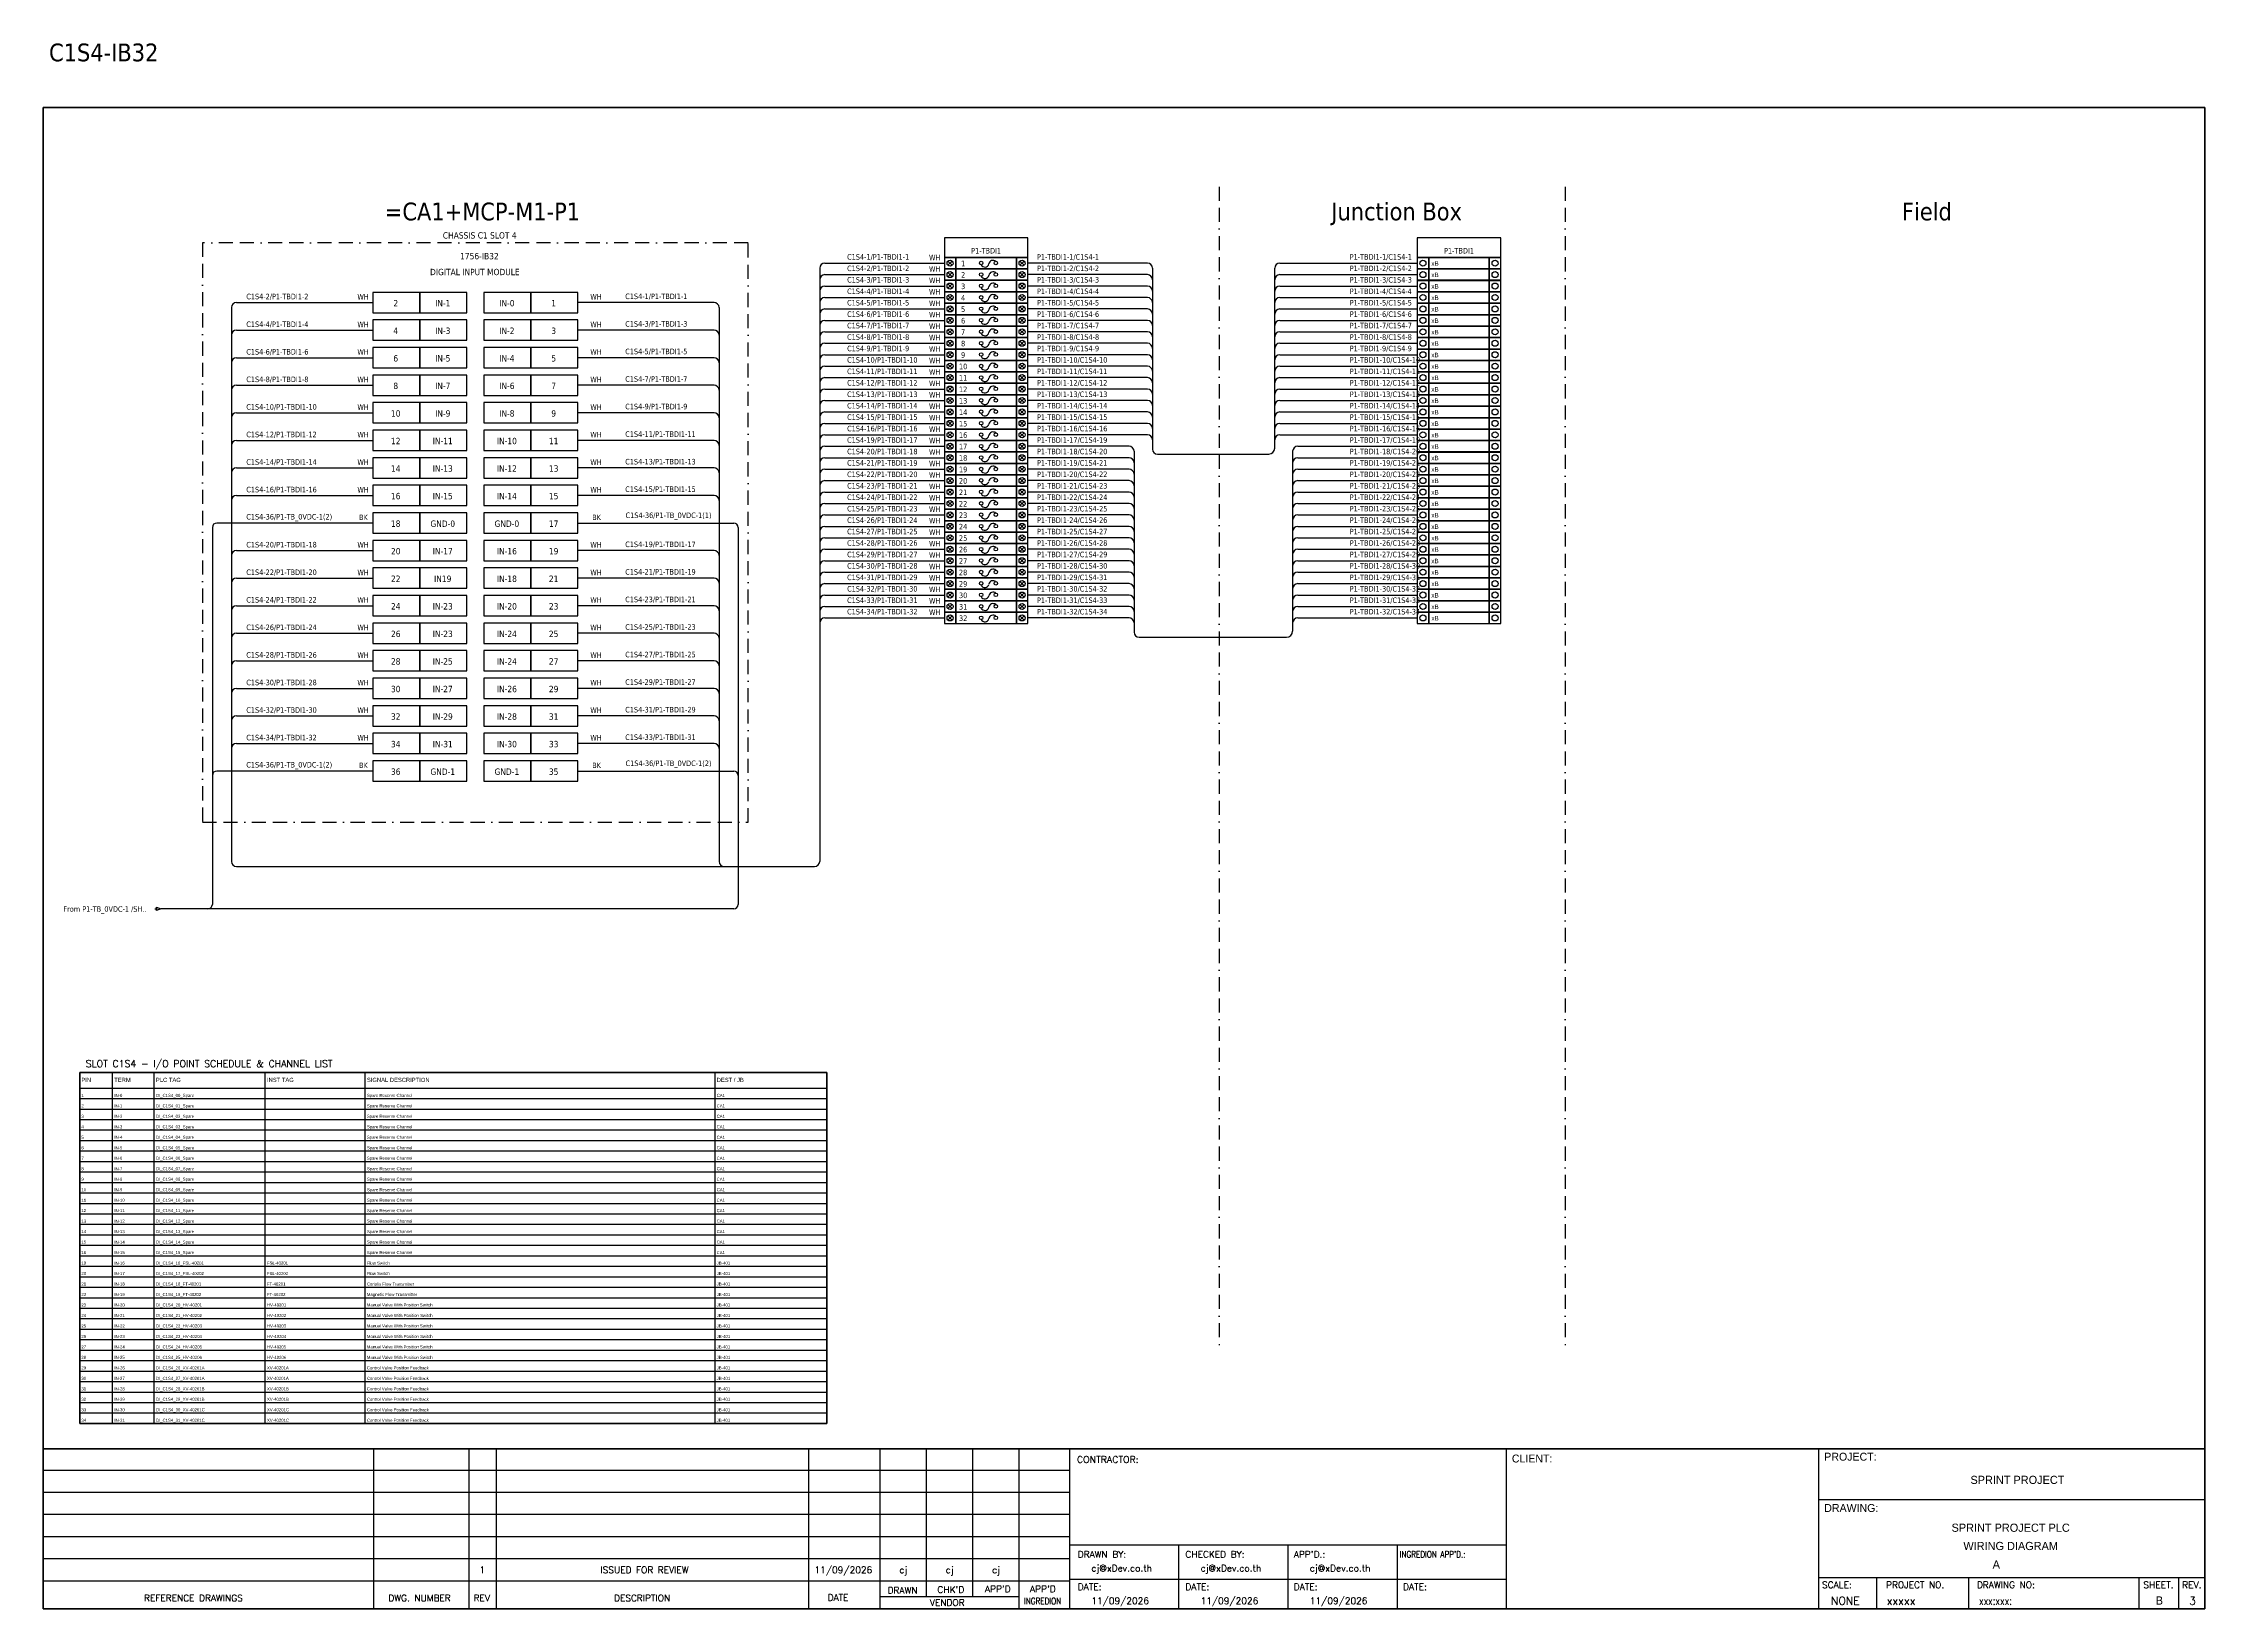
# Model space of a CAD drawing. Header units: millimetres. Extents: x 0 to 54213, y 0 to 2820.
# Drawn here: x 16773 to 20667, y 0 to 2820 of the extents above; entities that cross this region are included whole.
import ezdxf
from ezdxf.enums import TextEntityAlignment as Align

# ---------------------------------------------------------------- set-up
doc = ezdxf.new("R2010")
doc.units = ezdxf.units.MM
doc.linetypes.add('BORDERX2', pattern=[88.9, 25.4, -12.7, 25.4, -12.7, 0, -12.7])
for name, color, linetype in [('GT_1', 9, 'Continuous'), ('HELPPOINT', 7, 'Continuous'), ('MEMBER', 7, 'Continuous'), ('VECTORS', 7, 'Continuous'), ('x01001-FrameArea', 2, 'BORDERX2')]:
    doc.layers.add(name, color=color, linetype=linetype)
for name, color, linetype, lineweight in [('IE-EQUIP', 253, 'Continuous', 25), ('IE-WIRE', 7, 'Continuous', 25), ('power', 7, 'Continuous', 25)]:
    doc.layers.add(name, color=color, linetype=linetype, lineweight=lineweight)
doc.styles.add('HTX11', font='O8111901')
doc.styles.add('ROMANS', font='romans.shx', dxfattribs={"width": 0.85, "height": 25})
doc.styles.get("Standard").update_dxf_attribs({"font": 'arial.ttf'})
doc.styles.add('Tahoma', font='')
doc.styles.get('Tahoma').set_extended_font_data('Tahoma')

# ---------------------------------------------------------------- blocks, each defined once
blk = doc.blocks.new('xTermSingleLayer3')
at = {"color": 7, "ltscale": 25.4}
for points in [[(0, -537), (537, -537), (537, 0), (0, 0)], [(537, -537), (3378, -537), (3378, 0), (537, 0)], [(3378, -537), (3915, -537), (3915, 0), (3378, 0)]]:
    blk.add_lwpolyline(points, close=True, dxfattribs=at)
for centre in [(268, -268), (3647, -268)]:
    blk.add_circle(centre, 141, dxfattribs=at)
blk.add_attdef('TERMINAL_B', (661, -387), '', height=212)
blk = doc.blocks.new('xTerminal_fr_to')
at = {"layer": 'VECTORS', "color": 1, "true_color": 0xff0000}
for p, q in [((-11.3, 0), (-7.8, 0)), ((-7.8, 2.8), (0, 0)), ((-7.8, -2.8), (-7.8, 2.8)), ((-7.8, 2.8), (0, 0)), ((-7.8, 2.8), (-7.8, -2.8)), ((0, 0), (-7.8, -2.8)), ((0, 0), (-7.8, -2.8))]:
    blk.add_line(p, q, dxfattribs=at)

msp = doc.modelspace()

# ---------------------------------------------------------------- linework, layer by layer
at = {"color": 1, "ltscale": 25.4}
for p, q in [((18410.4, 2427.5), (18402.8, 2419.9)), ((18402.8, 2427.5), (18410.4, 2419.9)), ((18532.5, 2427.5), (18540.2, 2419.9)), ((18540.2, 2427.5), (18532.5, 2419.9)), ((18410.4, 2406.9), (18402.8, 2399.2)), ((18402.8, 2406.9), (18410.4, 2399.2)), ((18410.4, 2386.3), (18402.8, 2378.6)), ((18402.8, 2386.3), (18410.4, 2378.6)), ((18532.5, 2406.9), (18540.2, 2399.2)), ((18540.2, 2406.9), (18532.5, 2399.2)), ((18532.5, 2386.3), (18540.2, 2378.6)), ((18540.2, 2386.3), (18532.5, 2378.6)), ((18410.4, 2365.7), (18402.8, 2358)), ((18402.8, 2365.7), (18410.4, 2358)), ((18410.4, 2345.1), (18402.8, 2337.4)), ((18402.8, 2345.1), (18410.4, 2337.4)), ((18532.5, 2365.7), (18540.2, 2358)), ((18540.2, 2365.7), (18532.5, 2358)), ((18532.5, 2345.1), (18540.2, 2337.4)), ((18540.2, 2345.1), (18532.5, 2337.4)), ((18410.4, 2324.5), (18402.8, 2316.8)), ((18402.8, 2324.5), (18410.4, 2316.8)), ((18410.4, 2303.9), (18402.8, 2296.2)), ((18402.8, 2303.9), (18410.4, 2296.2)), ((18532.5, 2324.5), (18540.2, 2316.8)), ((18540.2, 2324.5), (18532.5, 2316.8)), ((18532.5, 2303.9), (18540.2, 2296.2)), ((18540.2, 2303.9), (18532.5, 2296.2)), ((18410.4, 2283.2), (18402.8, 2275.6)), ((18402.8, 2283.2), (18410.4, 2275.6)), ((18410.4, 2262.6), (18402.8, 2255)), ((18402.8, 2262.6), (18410.4, 2255)), ((18532.5, 2283.2), (18540.2, 2275.6)), ((18540.2, 2283.2), (18532.5, 2275.6)), ((18532.5, 2262.6), (18540.2, 2255)), ((18540.2, 2262.6), (18532.5, 2255)), ((18410.4, 2242), (18402.8, 2234.3)), ((18402.8, 2242), (18410.4, 2234.3)), ((18410.4, 2221.4), (18402.8, 2213.7)), ((18402.8, 2221.4), (18410.4, 2213.7)), ((18532.5, 2242), (18540.2, 2234.3)), ((18540.2, 2242), (18532.5, 2234.3)), ((18532.5, 2221.4), (18540.2, 2213.7)), ((18540.2, 2221.4), (18532.5, 2213.7)), ((18410.4, 2200.8), (18402.8, 2193.1)), ((18402.8, 2200.8), (18410.4, 2193.1)), ((18532.5, 2200.8), (18540.2, 2193.1)), ((18540.2, 2200.8), (18532.5, 2193.1)), ((18410.4, 2180.2), (18402.8, 2172.5)), ((18402.8, 2180.2), (18410.4, 2172.5)), ((18410.4, 2159.6), (18402.8, 2151.9)), ((18402.8, 2159.6), (18410.4, 2151.9)), ((18532.5, 2180.2), (18540.2, 2172.5)), ((18540.2, 2180.2), (18532.5, 2172.5)), ((18532.5, 2159.6), (18540.2, 2151.9)), ((18540.2, 2159.6), (18532.5, 2151.9)), ((18410.4, 2139), (18402.8, 2131.3)), ((18402.8, 2139), (18410.4, 2131.3)), ((18410.4, 2118.3), (18402.8, 2110.7)), ((18402.8, 2118.3), (18410.4, 2110.7)), ((18532.5, 2139), (18540.2, 2131.3)), ((18540.2, 2139), (18532.5, 2131.3)), ((18532.5, 2118.3), (18540.2, 2110.7)), ((18540.2, 2118.3), (18532.5, 2110.7)), ((18410.4, 2097.7), (18402.8, 2090.1)), ((18402.8, 2097.7), (18410.4, 2090.1)), ((18410.4, 2077.1), (18402.8, 2069.5)), ((18402.8, 2077.1), (18410.4, 2069.5)), ((18532.5, 2097.7), (18540.2, 2090.1)), ((18540.2, 2097.7), (18532.5, 2090.1)), ((18532.5, 2077.1), (18540.2, 2069.5)), ((18540.2, 2077.1), (18532.5, 2069.5)), ((18410.4, 2056.5), (18402.8, 2048.8)), ((18402.8, 2056.5), (18410.4, 2048.8)), ((18410.4, 2035.9), (18402.8, 2028.2)), ((18402.8, 2035.9), (18410.4, 2028.2)), ((18532.5, 2056.5), (18540.2, 2048.8)), ((18540.2, 2056.5), (18532.5, 2048.8)), ((18532.5, 2035.9), (18540.2, 2028.2)), ((18540.2, 2035.9), (18532.5, 2028.2)), ((18410.4, 2015.3), (18402.8, 2007.6)), ((18402.8, 2015.3), (18410.4, 2007.6)), ((18410.4, 1994.7), (18402.8, 1987)), ((18402.8, 1994.7), (18410.4, 1987)), ((18532.5, 2015.3), (18540.2, 2007.6)), ((18540.2, 2015.3), (18532.5, 2007.6)), ((18532.5, 1994.7), (18540.2, 1987)), ((18540.2, 1994.7), (18532.5, 1987)), ((18410.4, 1974.1), (18402.8, 1966.4)), ((18402.8, 1974.1), (18410.4, 1966.4)), ((18410.4, 1953.5), (18402.8, 1945.8)), ((18402.8, 1953.5), (18410.4, 1945.8)), ((18532.5, 1974.1), (18540.2, 1966.4)), ((18540.2, 1974.1), (18532.5, 1966.4)), ((18532.5, 1953.5), (18540.2, 1945.8)), ((18540.2, 1953.5), (18532.5, 1945.8)), ((18410.4, 1932.8), (18402.8, 1925.2)), ((18402.8, 1932.8), (18410.4, 1925.2)), ((18410.4, 1912.2), (18402.8, 1904.6)), ((18402.8, 1912.2), (18410.4, 1904.6)), ((18532.5, 1932.8), (18540.2, 1925.2)), ((18540.2, 1932.8), (18532.5, 1925.2)), ((18532.5, 1912.2), (18540.2, 1904.6)), ((18540.2, 1912.2), (18532.5, 1904.6)), ((18410.4, 1891.6), (18402.8, 1883.9)), ((18402.8, 1891.6), (18410.4, 1883.9)), ((18410.4, 1871), (18402.8, 1863.3)), ((18402.8, 1871), (18410.4, 1863.3)), ((18532.5, 1891.6), (18540.2, 1883.9)), ((18540.2, 1891.6), (18532.5, 1883.9)), ((18532.5, 1871), (18540.2, 1863.3)), ((18540.2, 1871), (18532.5, 1863.3)), ((18410.4, 1850.4), (18402.8, 1842.7)), ((18402.8, 1850.4), (18410.4, 1842.7)), ((18532.5, 1850.4), (18540.2, 1842.7)), ((18540.2, 1850.4), (18532.5, 1842.7)), ((18410.4, 1829.8), (18402.8, 1822.1)), ((18402.8, 1829.8), (18410.4, 1822.1)), ((18410.4, 1809.2), (18402.8, 1801.5)), ((18402.8, 1809.2), (18410.4, 1801.5)), ((18532.5, 1829.8), (18540.2, 1822.1)), ((18540.2, 1829.8), (18532.5, 1822.1)), ((18532.5, 1809.2), (18540.2, 1801.5)), ((18540.2, 1809.2), (18532.5, 1801.5)), ((18410.4, 1788.6), (18402.8, 1780.9)), ((18402.8, 1788.6), (18410.4, 1780.9)), ((18532.5, 1788.6), (18540.2, 1780.9)), ((18540.2, 1788.6), (18532.5, 1780.9))]:
    msp.add_line(p, q, dxfattribs=at)
at = {"color": 7}
for p, q in [((16838.9, 937.9), (18184.7, 937.9)), ((16898.2, 333.8), (16898.2, 965.9)), ((16973.2, 333.8), (16973.2, 965.9)), ((17173.2, 333.8), (17173.2, 965.9)), ((17353.2, 333.8), (17353.2, 965.9)), ((17983.2, 333.8), (17983.2, 965.9))]:
    msp.add_line(p, q, dxfattribs=at)
at = {"color": 8}
for p, q in [((16838.9, 919), (18184.7, 919)), ((16838.9, 900.1), (18184.7, 900.1)), ((16838.9, 881.3), (18184.7, 881.3)), ((16838.9, 862.4), (18184.7, 862.4)), ((16838.9, 843.5), (18184.7, 843.5)), ((16838.9, 824.6), (18184.7, 824.6)), ((16838.9, 805.8), (18184.7, 805.8)), ((16838.9, 786.9), (18184.7, 786.9)), ((16838.9, 768), (18184.7, 768)), ((16838.9, 749.1), (18184.7, 749.1)), ((16838.9, 730.2), (18184.7, 730.2)), ((16838.9, 711.4), (18184.7, 711.4)), ((16838.9, 692.5), (18184.7, 692.5)), ((16838.9, 673.6), (18184.7, 673.6)), ((16838.9, 654.7), (18184.7, 654.7)), ((16838.9, 635.9), (18184.7, 635.9)), ((16838.9, 617), (18184.7, 617)), ((16838.9, 598.1), (18184.7, 598.1)), ((16838.9, 579.2), (18184.7, 579.2)), ((16838.9, 560.3), (18184.7, 560.3)), ((16838.9, 541.5), (18184.7, 541.5)), ((16838.9, 522.6), (18184.7, 522.6)), ((16838.9, 503.7), (18184.7, 503.7)), ((16838.9, 484.8), (18184.7, 484.8)), ((16838.9, 465.9), (18184.7, 465.9)), ((16838.9, 447.1), (18184.7, 447.1)), ((16838.9, 428.2), (18184.7, 428.2)), ((16838.9, 409.3), (18184.7, 409.3)), ((16838.9, 390.4), (18184.7, 390.4)), ((16838.9, 371.6), (18184.7, 371.6)), ((16838.9, 352.7), (18184.7, 352.7))]:
    msp.add_line(p, q, dxfattribs=at)
at = {"color": 4}
for p, q in [((20075.5, 56.1), (20075.5, 0)), ((20240.8, 56.1), (20240.8, 0))]:
    msp.add_line(p, q, dxfattribs=at)
at = {"color": 4, "ltscale": 0.5}
for p, q in [((20547.9, 56.1), (20547.9, 0)), ((20547.9, 56.1), (20547.9, 0)), ((20619.1, 56.1), (20619.1, 0)), ((20619.1, 56.1), (20619.1, 0))]:
    msp.add_line(p, q, dxfattribs=at)
at = {"color": 4, "ltscale": 25.4}
for points in [[(18396.3, 2434), (18546.6, 2434), (18546.6, 2469.2), (18396.3, 2469.2)], [(19248.1, 2434), (19398.4, 2434), (19398.4, 2469.2), (19248.1, 2469.2)]]:
    msp.add_lwpolyline(points, close=True, dxfattribs=at)
at = {"color": 1, "ltscale": 25.4}
for points in [[(18396.3, 2413.4), (18416.9, 2413.4), (18416.9, 2434), (18396.3, 2434)], [(18416.9, 2413.4), (18526, 2413.4), (18526, 2434), (18416.9, 2434)], [(18526, 2413.4), (18546.6, 2413.4), (18546.6, 2434), (18526, 2434)], [(18396.3, 2392.8), (18416.9, 2392.8), (18416.9, 2413.4), (18396.3, 2413.4)], [(18396.3, 2372.2), (18416.9, 2372.2), (18416.9, 2392.8), (18396.3, 2392.8)], [(18416.9, 2392.8), (18526, 2392.8), (18526, 2413.4), (18416.9, 2413.4)], [(18416.9, 2372.2), (18526, 2372.2), (18526, 2392.8), (18416.9, 2392.8)], [(18526, 2392.8), (18546.6, 2392.8), (18546.6, 2413.4), (18526, 2413.4)], [(18526, 2372.2), (18546.6, 2372.2), (18546.6, 2392.8), (18526, 2392.8)], [(18396.3, 2351.5), (18416.9, 2351.5), (18416.9, 2372.2), (18396.3, 2372.2)], [(18396.3, 2330.9), (18416.9, 2330.9), (18416.9, 2351.5), (18396.3, 2351.5)], [(18416.9, 2351.5), (18526, 2351.5), (18526, 2372.2), (18416.9, 2372.2)], [(18416.9, 2330.9), (18526, 2330.9), (18526, 2351.5), (18416.9, 2351.5)], [(18526, 2351.5), (18546.6, 2351.5), (18546.6, 2372.2), (18526, 2372.2)], [(18526, 2330.9), (18546.6, 2330.9), (18546.6, 2351.5), (18526, 2351.5)], [(18396.3, 2310.3), (18416.9, 2310.3), (18416.9, 2330.9), (18396.3, 2330.9)], [(18396.3, 2289.7), (18416.9, 2289.7), (18416.9, 2310.3), (18396.3, 2310.3)], [(18416.9, 2310.3), (18526, 2310.3), (18526, 2330.9), (18416.9, 2330.9)], [(18416.9, 2289.7), (18526, 2289.7), (18526, 2310.3), (18416.9, 2310.3)], [(18526, 2310.3), (18546.6, 2310.3), (18546.6, 2330.9), (18526, 2330.9)], [(18526, 2289.7), (18546.6, 2289.7), (18546.6, 2310.3), (18526, 2310.3)], [(18396.3, 2269.1), (18416.9, 2269.1), (18416.9, 2289.7), (18396.3, 2289.7)], [(18396.3, 2248.5), (18416.9, 2248.5), (18416.9, 2269.1), (18396.3, 2269.1)], [(18416.9, 2269.1), (18526, 2269.1), (18526, 2289.7), (18416.9, 2289.7)], [(18416.9, 2248.5), (18526, 2248.5), (18526, 2269.1), (18416.9, 2269.1)], [(18526, 2269.1), (18546.6, 2269.1), (18546.6, 2289.7), (18526, 2289.7)], [(18526, 2248.5), (18546.6, 2248.5), (18546.6, 2269.1), (18526, 2269.1)], [(18396.3, 2227.9), (18416.9, 2227.9), (18416.9, 2248.5), (18396.3, 2248.5)], [(18396.3, 2207.3), (18416.9, 2207.3), (18416.9, 2227.9), (18396.3, 2227.9)], [(18416.9, 2227.9), (18526, 2227.9), (18526, 2248.5), (18416.9, 2248.5)], [(18416.9, 2207.3), (18526, 2207.3), (18526, 2227.9), (18416.9, 2227.9)], [(18526, 2227.9), (18546.6, 2227.9), (18546.6, 2248.5), (18526, 2248.5)], [(18526, 2207.3), (18546.6, 2207.3), (18546.6, 2227.9), (18526, 2227.9)], [(18396.3, 2186.7), (18416.9, 2186.7), (18416.9, 2207.3), (18396.3, 2207.3)], [(18396.3, 2166), (18416.9, 2166), (18416.9, 2186.7), (18396.3, 2186.7)], [(18416.9, 2186.7), (18526, 2186.7), (18526, 2207.3), (18416.9, 2207.3)], [(18416.9, 2166), (18526, 2166), (18526, 2186.7), (18416.9, 2186.7)], [(18526, 2186.7), (18546.6, 2186.7), (18546.6, 2207.3), (18526, 2207.3)], [(18526, 2166), (18546.6, 2166), (18546.6, 2186.7), (18526, 2186.7)], [(18396.3, 2145.4), (18416.9, 2145.4), (18416.9, 2166), (18396.3, 2166)], [(18396.3, 2124.8), (18416.9, 2124.8), (18416.9, 2145.4), (18396.3, 2145.4)], [(18416.9, 2145.4), (18526, 2145.4), (18526, 2166), (18416.9, 2166)], [(18416.9, 2124.8), (18526, 2124.8), (18526, 2145.4), (18416.9, 2145.4)], [(18526, 2145.4), (18546.6, 2145.4), (18546.6, 2166), (18526, 2166)], [(18526, 2124.8), (18546.6, 2124.8), (18546.6, 2145.4), (18526, 2145.4)], [(18396.3, 2104.2), (18416.9, 2104.2), (18416.9, 2124.8), (18396.3, 2124.8)], [(18396.3, 2083.6), (18416.9, 2083.6), (18416.9, 2104.2), (18396.3, 2104.2)], [(18416.9, 2104.2), (18526, 2104.2), (18526, 2124.8), (18416.9, 2124.8)], [(18416.9, 2083.6), (18526, 2083.6), (18526, 2104.2), (18416.9, 2104.2)], [(18526, 2104.2), (18546.6, 2104.2), (18546.6, 2124.8), (18526, 2124.8)], [(18526, 2083.6), (18546.6, 2083.6), (18546.6, 2104.2), (18526, 2104.2)], [(18396.3, 2063), (18416.9, 2063), (18416.9, 2083.6), (18396.3, 2083.6)], [(18416.9, 2063), (18526, 2063), (18526, 2083.6), (18416.9, 2083.6)], [(18526, 2063), (18546.6, 2063), (18546.6, 2083.6), (18526, 2083.6)], [(18396.3, 2042.4), (18416.9, 2042.4), (18416.9, 2063), (18396.3, 2063)], [(18396.3, 2021.8), (18416.9, 2021.8), (18416.9, 2042.4), (18396.3, 2042.4)], [(18416.9, 2042.4), (18526, 2042.4), (18526, 2063), (18416.9, 2063)], [(18416.9, 2021.8), (18526, 2021.8), (18526, 2042.4), (18416.9, 2042.4)], [(18526, 2042.4), (18546.6, 2042.4), (18546.6, 2063), (18526, 2063)], [(18526, 2021.8), (18546.6, 2021.8), (18546.6, 2042.4), (18526, 2042.4)], [(18396.3, 2001.1), (18416.9, 2001.1), (18416.9, 2021.8), (18396.3, 2021.8)], [(18396.3, 1980.5), (18416.9, 1980.5), (18416.9, 2001.1), (18396.3, 2001.1)], [(18416.9, 2001.1), (18526, 2001.1), (18526, 2021.8), (18416.9, 2021.8)], [(18416.9, 1980.5), (18526, 1980.5), (18526, 2001.1), (18416.9, 2001.1)], [(18526, 2001.1), (18546.6, 2001.1), (18546.6, 2021.8), (18526, 2021.8)], [(18526, 1980.5), (18546.6, 1980.5), (18546.6, 2001.1), (18526, 2001.1)], [(18396.3, 1959.9), (18416.9, 1959.9), (18416.9, 1980.5), (18396.3, 1980.5)], [(18396.3, 1939.3), (18416.9, 1939.3), (18416.9, 1959.9), (18396.3, 1959.9)], [(18416.9, 1959.9), (18526, 1959.9), (18526, 1980.5), (18416.9, 1980.5)], [(18416.9, 1939.3), (18526, 1939.3), (18526, 1959.9), (18416.9, 1959.9)], [(18526, 1959.9), (18546.6, 1959.9), (18546.6, 1980.5), (18526, 1980.5)], [(18526, 1939.3), (18546.6, 1939.3), (18546.6, 1959.9), (18526, 1959.9)], [(18396.3, 1918.7), (18416.9, 1918.7), (18416.9, 1939.3), (18396.3, 1939.3)], [(18396.3, 1898.1), (18416.9, 1898.1), (18416.9, 1918.7), (18396.3, 1918.7)], [(18416.9, 1918.7), (18526, 1918.7), (18526, 1939.3), (18416.9, 1939.3)], [(18416.9, 1898.1), (18526, 1898.1), (18526, 1918.7), (18416.9, 1918.7)], [(18526, 1918.7), (18546.6, 1918.7), (18546.6, 1939.3), (18526, 1939.3)], [(18526, 1898.1), (18546.6, 1898.1), (18546.6, 1918.7), (18526, 1918.7)], [(18396.3, 1877.5), (18416.9, 1877.5), (18416.9, 1898.1), (18396.3, 1898.1)], [(18396.3, 1856.9), (18416.9, 1856.9), (18416.9, 1877.5), (18396.3, 1877.5)], [(18416.9, 1877.5), (18526, 1877.5), (18526, 1898.1), (18416.9, 1898.1)], [(18416.9, 1856.9), (18526, 1856.9), (18526, 1877.5), (18416.9, 1877.5)], [(18526, 1877.5), (18546.6, 1877.5), (18546.6, 1898.1), (18526, 1898.1)], [(18526, 1856.9), (18546.6, 1856.9), (18546.6, 1877.5), (18526, 1877.5)], [(18396.3, 1836.3), (18416.9, 1836.3), (18416.9, 1856.9), (18396.3, 1856.9)], [(18396.3, 1815.6), (18416.9, 1815.6), (18416.9, 1836.3), (18396.3, 1836.3)], [(18416.9, 1836.3), (18526, 1836.3), (18526, 1856.9), (18416.9, 1856.9)], [(18416.9, 1815.6), (18526, 1815.6), (18526, 1836.3), (18416.9, 1836.3)], [(18526, 1836.3), (18546.6, 1836.3), (18546.6, 1856.9), (18526, 1856.9)], [(18526, 1815.6), (18546.6, 1815.6), (18546.6, 1836.3), (18526, 1836.3)], [(18396.3, 1795), (18416.9, 1795), (18416.9, 1815.6), (18396.3, 1815.6)], [(18396.3, 1774.4), (18416.9, 1774.4), (18416.9, 1795), (18396.3, 1795)], [(18416.9, 1795), (18526, 1795), (18526, 1815.6), (18416.9, 1815.6)], [(18416.9, 1774.4), (18526, 1774.4), (18526, 1795), (18416.9, 1795)], [(18526, 1795), (18546.6, 1795), (18546.6, 1815.6), (18526, 1815.6)], [(18526, 1774.4), (18546.6, 1774.4), (18546.6, 1795), (18526, 1795)]]:
    msp.add_lwpolyline(points, close=True, dxfattribs=at)
msp.add_lwpolyline([(16838.9, 965.9), (18184.7, 965.9), (18184.7, 333.8), (16838.9, 333.8)], close=True)
at = {"color": 7}
msp.add_lwpolyline([(16838.9, 333.8), (18184.7, 333.8), (18184.7, 965.9), (16838.9, 965.9), (16838.9, 333.8)], dxfattribs=at)
at = {"color": 1, "ltscale": 25.4}
for centre in [(18406.6, 2423.7), (18536.3, 2423.7), (18406.6, 2403.1), (18406.6, 2382.5), (18536.3, 2403.1), (18536.3, 2382.5), (18406.6, 2361.9), (18406.6, 2341.2), (18536.3, 2361.9), (18536.3, 2341.2), (18406.6, 2320.6), (18406.6, 2300), (18536.3, 2320.6), (18536.3, 2300), (18406.6, 2279.4), (18406.6, 2258.8), (18536.3, 2279.4), (18536.3, 2258.8), (18406.6, 2238.2), (18406.6, 2217.6), (18536.3, 2238.2), (18536.3, 2217.6), (18406.6, 2197), (18406.6, 2176.3), (18536.3, 2197), (18536.3, 2176.3), (18406.6, 2155.7), (18536.3, 2155.7), (18406.6, 2135.1), (18406.6, 2114.5), (18536.3, 2135.1), (18536.3, 2114.5), (18406.6, 2093.9), (18406.6, 2073.3), (18536.3, 2093.9), (18536.3, 2073.3), (18406.6, 2052.7), (18406.6, 2032.1), (18536.3, 2052.7), (18536.3, 2032.1), (18406.6, 2011.5), (18406.6, 1990.8), (18536.3, 2011.5), (18536.3, 1990.8), (18406.6, 1970.2), (18406.6, 1949.6), (18536.3, 1970.2), (18536.3, 1949.6), (18406.6, 1929), (18406.6, 1908.4), (18536.3, 1929), (18536.3, 1908.4), (18406.6, 1887.8), (18406.6, 1867.2), (18536.3, 1887.8), (18536.3, 1867.2), (18406.6, 1846.6), (18406.6, 1825.9), (18536.3, 1846.6), (18536.3, 1825.9), (18406.6, 1805.3), (18536.3, 1805.3), (18406.6, 1784.7), (18536.3, 1784.7)]:
    msp.add_circle(centre, 5.42, dxfattribs=at)
at = {"layer": 'GT_1', "color": 4}
for p, q in [((17368.6, 0), (17368.6, 288.2)), ((17540.5, 0), (17540.5, 288.2)), ((17589.6, 0), (17589.6, 288.2)), ((18152.3, 0), (18152.3, 288.2)), ((18280.6, 0), (18280.6, 288.2)), ((18364.2, 21.8), (18364.2, 288.2)), ((18447.7, 21.8), (18447.7, 288.2)), ((18531, 0), (18531, 288.2)), ((18622, 0), (18622, 288.2)), ((19409, 0), (19409, 288.2)), ((19971.3, 0), (19971.3, 288.2)), ((19971.3, 0), (19971.3, 288.2)), ((19971.3, 0), (19971.3, 288.2)), ((18622, 249.3), (16773.2, 249.3)), ((18622, 209.5), (16773.2, 209.5)), ((18622, 169.6), (16773.2, 169.6)), ((18622, 129.7), (16773.2, 129.7)), ((18622, 89.7), (16773.2, 89.7)), ((19409, 114.3), (18622, 114.3)), ((18818.8, 0), (18818.8, 114.3)), ((19015.5, 0), (19015.5, 114.3)), ((19212.3, 0), (19212.3, 114.3)), ((18621.9, 49.8), (16773.2, 49.8)), ((19409, 52.9), (18622, 52.9)), ((19971.3, 56.1), (20666.5, 56.1)), ((18531, 21.8), (18280.6, 21.8))]:
    msp.add_line(p, q, dxfattribs=at)
at = {"layer": 'HELPPOINT', "color": 4, "lineweight": 35}
for p, q in [((16773.2, 0), (16773.2, 2704.2)), ((16773.2, 2704.2), (20666.5, 2704.2)), ((16773.2, 0), (16773.2, 2704.2)), ((16773.2, 2704.2), (20666.5, 2704.2)), ((20666.5, 2704.2), (20666.5, 0)), ((20666.5, 2704.2), (20666.5, 0)), ((20666.5, 0), (16773.2, 0)), ((20666.5, 0), (16773.2, 0))]:
    msp.add_line(p, q, dxfattribs=at)
at = {"layer": 'HELPPOINT', "color": 4}
for p, q in [((19971.3, 196.6), (20666.5, 196.6)), ((19971.3, 196.6), (20666.5, 196.6)), ((19971.3, 56.1), (20666.5, 56.1))]:
    msp.add_line(p, q, dxfattribs=at)
at = {"layer": 'IE-EQUIP', "linetype": 'Continuous', "ltscale": 25.4}
for points in [[(17366.6, 2334.4), (17451.3, 2334.4), (17451.3, 2371.1), (17366.6, 2371.1)], [(17451.3, 2334.4), (17535.9, 2334.4), (17535.9, 2371.1), (17451.3, 2371.1)], [(17566.8, 2334.4), (17651.4, 2334.4), (17651.4, 2371.1), (17566.8, 2371.1)], [(17651.4, 2334.4), (17736.1, 2334.4), (17736.1, 2371.1), (17651.4, 2371.1)], [(17366.6, 2284.8), (17451.3, 2284.8), (17451.3, 2321.5), (17366.6, 2321.5)], [(17451.3, 2284.8), (17535.9, 2284.8), (17535.9, 2321.5), (17451.3, 2321.5)], [(17566.8, 2284.8), (17651.4, 2284.8), (17651.4, 2321.5), (17566.8, 2321.5)], [(17651.4, 2284.8), (17736.1, 2284.8), (17736.1, 2321.5), (17651.4, 2321.5)], [(17366.6, 2235.1), (17451.3, 2235.1), (17451.3, 2271.8), (17366.6, 2271.8)], [(17451.3, 2235.1), (17535.9, 2235.1), (17535.9, 2271.8), (17451.3, 2271.8)], [(17566.8, 2235.1), (17651.4, 2235.1), (17651.4, 2271.8), (17566.8, 2271.8)], [(17651.4, 2235.1), (17736.1, 2235.1), (17736.1, 2271.8), (17651.4, 2271.8)], [(17366.6, 2185.5), (17451.3, 2185.5), (17451.3, 2222.2), (17366.6, 2222.2)], [(17451.3, 2185.5), (17535.9, 2185.5), (17535.9, 2222.2), (17451.3, 2222.2)], [(17566.8, 2185.5), (17651.4, 2185.5), (17651.4, 2222.2), (17566.8, 2222.2)], [(17651.4, 2185.5), (17736.1, 2185.5), (17736.1, 2222.2), (17651.4, 2222.2)], [(17366.6, 2135.9), (17451.3, 2135.9), (17451.3, 2172.6), (17366.6, 2172.6)], [(17451.3, 2135.9), (17535.9, 2135.9), (17535.9, 2172.6), (17451.3, 2172.6)], [(17566.8, 2135.9), (17651.4, 2135.9), (17651.4, 2172.6), (17566.8, 2172.6)], [(17651.4, 2135.9), (17736.1, 2135.9), (17736.1, 2172.6), (17651.4, 2172.6)], [(17366.6, 2086.2), (17451.3, 2086.2), (17451.3, 2122.9), (17366.6, 2122.9)], [(17451.3, 2086.2), (17535.9, 2086.2), (17535.9, 2122.9), (17451.3, 2122.9)], [(17566.8, 2086.2), (17651.4, 2086.2), (17651.4, 2122.9), (17566.8, 2122.9)], [(17651.4, 2086.2), (17736.1, 2086.2), (17736.1, 2122.9), (17651.4, 2122.9)], [(17366.6, 2036.6), (17451.3, 2036.6), (17451.3, 2073.3), (17366.6, 2073.3)], [(17451.3, 2036.6), (17535.9, 2036.6), (17535.9, 2073.3), (17451.3, 2073.3)], [(17566.8, 2036.6), (17651.4, 2036.6), (17651.4, 2073.3), (17566.8, 2073.3)], [(17651.4, 2036.6), (17736.1, 2036.6), (17736.1, 2073.3), (17651.4, 2073.3)], [(17366.6, 1987), (17451.3, 1987), (17451.3, 2023.7), (17366.6, 2023.7)], [(17451.3, 1987), (17535.9, 1987), (17535.9, 2023.7), (17451.3, 2023.7)], [(17566.8, 1987), (17651.4, 1987), (17651.4, 2023.7), (17566.8, 2023.7)], [(17651.4, 1987), (17736.1, 1987), (17736.1, 2023.7), (17651.4, 2023.7)], [(17366.6, 1937.3), (17451.3, 1937.3), (17451.3, 1974), (17366.6, 1974)], [(17451.3, 1937.3), (17535.9, 1937.3), (17535.9, 1974), (17451.3, 1974)], [(17566.8, 1937.3), (17651.4, 1937.3), (17651.4, 1974), (17566.8, 1974)], [(17651.4, 1937.3), (17736.1, 1937.3), (17736.1, 1974), (17651.4, 1974)], [(17366.6, 1887.7), (17451.3, 1887.7), (17451.3, 1924.4), (17366.6, 1924.4)], [(17451.3, 1887.7), (17535.9, 1887.7), (17535.9, 1924.4), (17451.3, 1924.4)], [(17566.8, 1887.7), (17651.4, 1887.7), (17651.4, 1924.4), (17566.8, 1924.4)], [(17651.4, 1887.7), (17736.1, 1887.7), (17736.1, 1924.4), (17651.4, 1924.4)], [(17366.6, 1838.1), (17451.3, 1838.1), (17451.3, 1874.8), (17366.6, 1874.8)], [(17451.3, 1838.1), (17535.9, 1838.1), (17535.9, 1874.8), (17451.3, 1874.8)], [(17566.8, 1838.1), (17651.4, 1838.1), (17651.4, 1874.8), (17566.8, 1874.8)], [(17651.4, 1838.1), (17736.1, 1838.1), (17736.1, 1874.8), (17651.4, 1874.8)], [(17366.6, 1788.4), (17451.3, 1788.4), (17451.3, 1825.1), (17366.6, 1825.1)], [(17451.3, 1788.4), (17535.9, 1788.4), (17535.9, 1825.1), (17451.3, 1825.1)], [(17566.8, 1788.4), (17651.4, 1788.4), (17651.4, 1825.1), (17566.8, 1825.1)], [(17651.4, 1788.4), (17736.1, 1788.4), (17736.1, 1825.1), (17651.4, 1825.1)], [(17366.6, 1738.8), (17451.3, 1738.8), (17451.3, 1775.5), (17366.6, 1775.5)], [(17451.3, 1738.8), (17535.9, 1738.8), (17535.9, 1775.5), (17451.3, 1775.5)], [(17566.8, 1738.8), (17651.4, 1738.8), (17651.4, 1775.5), (17566.8, 1775.5)], [(17651.4, 1738.8), (17736.1, 1738.8), (17736.1, 1775.5), (17651.4, 1775.5)], [(17366.6, 1689.2), (17451.3, 1689.2), (17451.3, 1725.9), (17366.6, 1725.9)], [(17451.3, 1689.2), (17535.9, 1689.2), (17535.9, 1725.9), (17451.3, 1725.9)], [(17566.8, 1689.2), (17651.4, 1689.2), (17651.4, 1725.9), (17566.8, 1725.9)], [(17651.4, 1689.2), (17736.1, 1689.2), (17736.1, 1725.9), (17651.4, 1725.9)], [(17366.6, 1639.5), (17451.3, 1639.5), (17451.3, 1676.2), (17366.6, 1676.2)], [(17451.3, 1639.5), (17535.9, 1639.5), (17535.9, 1676.2), (17451.3, 1676.2)], [(17566.8, 1639.5), (17651.4, 1639.5), (17651.4, 1676.2), (17566.8, 1676.2)], [(17651.4, 1639.5), (17736.1, 1639.5), (17736.1, 1676.2), (17651.4, 1676.2)], [(17366.6, 1589.9), (17451.3, 1589.9), (17451.3, 1626.6), (17366.6, 1626.6)], [(17451.3, 1589.9), (17535.9, 1589.9), (17535.9, 1626.6), (17451.3, 1626.6)], [(17566.8, 1589.9), (17651.4, 1589.9), (17651.4, 1626.6), (17566.8, 1626.6)], [(17651.4, 1589.9), (17736.1, 1589.9), (17736.1, 1626.6), (17651.4, 1626.6)], [(17366.6, 1540.3), (17451.3, 1540.3), (17451.3, 1577), (17366.6, 1577)], [(17451.3, 1540.3), (17535.9, 1540.3), (17535.9, 1577), (17451.3, 1577)], [(17566.8, 1540.3), (17651.4, 1540.3), (17651.4, 1577), (17566.8, 1577)], [(17651.4, 1540.3), (17736.1, 1540.3), (17736.1, 1577), (17651.4, 1577)], [(17366.6, 1490.6), (17451.3, 1490.6), (17451.3, 1527.3), (17366.6, 1527.3)], [(17451.3, 1490.6), (17535.9, 1490.6), (17535.9, 1527.3), (17451.3, 1527.3)], [(17566.8, 1490.6), (17651.4, 1490.6), (17651.4, 1527.3), (17566.8, 1527.3)], [(17651.4, 1490.6), (17736.1, 1490.6), (17736.1, 1527.3), (17651.4, 1527.3)]]:
    msp.add_lwpolyline(points, close=True, dxfattribs=at)
at = {"layer": 'IE-WIRE', "color": 4, "ltscale": 25.4}
for p, q in [((18171.8, 2414.6), (18171.8, 1346.2)), ((18180.9, 2423.7), (18396.3, 2423.7)), ((18762, 2423.7), (18546.6, 2423.7)), ((18771.1, 2414.6), (18771.1, 2088.8)), ((18991.2, 2414.6), (18991.2, 2090.6)), ((19000.4, 2423.7), (19248.1, 2423.7)), ((19000.4, 2423.7), (19248.1, 2423.7)), ((18180.9, 2403.1), (18396.3, 2403.1)), ((18180.9, 2382.5), (18396.3, 2382.5)), ((18762, 2403.1), (18546.6, 2403.1)), ((18762, 2382.5), (18546.6, 2382.5)), ((19000.4, 2403.1), (19248.1, 2403.1)), ((19000.4, 2403.1), (19248.1, 2403.1)), ((19000.4, 2382.5), (19248.1, 2382.5)), ((19000.4, 2382.5), (19248.1, 2382.5)), ((17112.2, 2343.6), (17112.2, 1346.2)), ((17121.4, 2352.7), (17366.6, 2352.7)), ((17981.4, 2352.7), (17736.1, 2352.7)), ((17990.5, 2343.6), (17990.5, 1346.2)), ((18180.9, 2361.9), (18396.3, 2361.9)), ((18180.9, 2341.2), (18396.3, 2341.2)), ((18762, 2361.9), (18546.6, 2361.9)), ((18762, 2341.2), (18546.6, 2341.2)), ((19000.4, 2361.9), (19248.1, 2361.9)), ((19000.4, 2361.9), (19248.1, 2361.9)), ((19000.4, 2341.2), (19248.1, 2341.2)), ((19000.4, 2341.2), (19248.1, 2341.2)), ((17121.4, 2303.1), (17366.6, 2303.1)), ((17981.4, 2303.1), (17736.1, 2303.1)), ((18180.9, 2320.6), (18396.3, 2320.6)), ((18180.9, 2300), (18396.3, 2300)), ((18762, 2320.6), (18546.6, 2320.6)), ((18762, 2300), (18546.6, 2300)), ((19000.4, 2320.6), (19248.1, 2320.6)), ((19000.4, 2320.6), (19248.1, 2320.6)), ((19000.4, 2300), (19248.1, 2300)), ((19000.4, 2300), (19248.1, 2300)), ((18180.9, 2279.4), (18396.3, 2279.4)), ((18180.9, 2258.8), (18396.3, 2258.8)), ((18762, 2279.4), (18546.6, 2279.4)), ((18762, 2258.8), (18546.6, 2258.8)), ((19000.4, 2279.4), (19248.1, 2279.4)), ((19000.4, 2279.4), (19248.1, 2279.4)), ((19000.4, 2258.8), (19248.1, 2258.8)), ((19000.4, 2258.8), (19248.1, 2258.8)), ((17121.4, 2253.5), (17366.6, 2253.5)), ((17981.4, 2253.5), (17736.1, 2253.5)), ((18180.9, 2238.2), (18396.3, 2238.2)), ((18762, 2238.2), (18546.6, 2238.2)), ((19000.4, 2238.2), (19248.1, 2238.2)), ((19000.4, 2238.2), (19248.1, 2238.2)), ((17121.4, 2203.8), (17366.6, 2203.8)), ((17981.4, 2203.8), (17736.1, 2203.8)), ((18180.9, 2217.6), (18396.3, 2217.6)), ((18180.9, 2197), (18396.3, 2197)), ((18762, 2217.6), (18546.6, 2217.6)), ((18762, 2197), (18546.6, 2197)), ((19000.4, 2217.6), (19248.1, 2217.6)), ((19000.4, 2217.6), (19248.1, 2217.6)), ((19000.4, 2197), (19248.1, 2197)), ((19000.4, 2197), (19248.1, 2197)), ((17121.4, 2154.2), (17366.6, 2154.2)), ((17981.4, 2154.2), (17736.1, 2154.2)), ((18180.9, 2176.3), (18396.3, 2176.3)), ((18180.9, 2155.7), (18396.3, 2155.7)), ((18762, 2176.3), (18546.6, 2176.3)), ((18762, 2155.7), (18546.6, 2155.7)), ((19000.4, 2176.3), (19248.1, 2176.3)), ((19000.4, 2176.3), (19248.1, 2176.3)), ((19000.4, 2155.7), (19248.1, 2155.7)), ((19000.4, 2155.7), (19248.1, 2155.7)), ((17121.4, 2104.6), (17366.6, 2104.6)), ((17981.4, 2104.6), (17736.1, 2104.6)), ((18180.9, 2135.1), (18396.3, 2135.1)), ((18180.9, 2114.5), (18396.3, 2114.5)), ((18762, 2135.1), (18546.6, 2135.1)), ((18762, 2114.5), (18546.6, 2114.5)), ((19000.4, 2135.1), (19248.1, 2135.1)), ((19000.4, 2135.1), (19248.1, 2135.1)), ((19000.4, 2114.5), (19248.1, 2114.5)), ((19000.4, 2114.5), (19248.1, 2114.5)), ((18180.9, 2093.9), (18396.3, 2093.9)), ((18180.9, 2073.3), (18396.3, 2073.3)), ((18728.9, 2093.9), (18546.6, 2093.9)), ((18728.9, 2073.3), (18546.6, 2073.3)), ((18738, 2084.8), (18738, 1759)), ((19023.6, 2084.8), (19023.6, 1760.8)), ((19032.7, 2093.9), (19248.1, 2093.9)), ((19032.7, 2093.9), (19248.1, 2093.9)), ((19032.7, 2073.3), (19248.1, 2073.3)), ((19032.7, 2073.3), (19248.1, 2073.3)), ((17121.4, 2055), (17366.6, 2055)), ((17981.4, 2055), (17736.1, 2055)), ((18180.9, 2052.7), (18396.3, 2052.7)), ((18180.9, 2032.1), (18396.3, 2032.1)), ((18728.9, 2052.7), (18546.6, 2052.7)), ((18728.9, 2032.1), (18546.6, 2032.1)), ((19032.7, 2052.7), (19248.1, 2052.7)), ((19032.7, 2052.7), (19248.1, 2052.7)), ((19032.7, 2032.1), (19248.1, 2032.1)), ((19032.7, 2032.1), (19248.1, 2032.1)), ((17121.4, 2005.3), (17366.6, 2005.3)), ((17981.4, 2005.3), (17736.1, 2005.3)), ((18180.9, 2011.5), (18396.3, 2011.5)), ((18180.9, 1990.8), (18396.3, 1990.8)), ((18728.9, 2011.5), (18546.6, 2011.5)), ((18728.9, 1990.8), (18546.6, 1990.8)), ((19032.7, 2011.5), (19248.1, 2011.5)), ((19032.7, 2011.5), (19248.1, 2011.5)), ((19032.7, 1990.8), (19248.1, 1990.8)), ((19032.7, 1990.8), (19248.1, 1990.8)), ((18180.9, 1970.2), (18396.3, 1970.2)), ((18180.9, 1949.6), (18396.3, 1949.6)), ((18728.9, 1970.2), (18546.6, 1970.2)), ((18728.9, 1949.6), (18546.6, 1949.6)), ((19032.7, 1970.2), (19248.1, 1970.2)), ((19032.7, 1970.2), (19248.1, 1970.2)), ((19032.7, 1949.6), (19248.1, 1949.6)), ((19032.7, 1949.6), (19248.1, 1949.6)), ((18180.9, 1929), (18396.3, 1929)), ((18180.9, 1908.4), (18396.3, 1908.4)), ((18728.9, 1929), (18546.6, 1929)), ((18728.9, 1908.4), (18546.6, 1908.4)), ((19032.7, 1929), (19248.1, 1929)), ((19032.7, 1929), (19248.1, 1929)), ((19032.7, 1908.4), (19248.1, 1908.4)), ((19032.7, 1908.4), (19248.1, 1908.4)), ((17121.4, 1906.1), (17366.6, 1906.1)), ((17981.4, 1906.1), (17736.1, 1906.1)), ((18180.9, 1887.8), (18396.3, 1887.8)), ((18728.9, 1887.8), (18546.6, 1887.8)), ((19032.7, 1887.8), (19248.1, 1887.8)), ((19032.7, 1887.8), (19248.1, 1887.8)), ((17121.4, 1856.4), (17366.6, 1856.4)), ((17981.4, 1856.4), (17736.1, 1856.4)), ((18180.9, 1867.2), (18396.3, 1867.2)), ((18180.9, 1846.6), (18396.3, 1846.6)), ((18728.9, 1867.2), (18546.6, 1867.2)), ((18728.9, 1846.6), (18546.6, 1846.6)), ((19032.7, 1867.2), (19248.1, 1867.2)), ((19032.7, 1867.2), (19248.1, 1867.2)), ((19032.7, 1846.6), (19248.1, 1846.6)), ((19032.7, 1846.6), (19248.1, 1846.6)), ((17121.4, 1806.8), (17366.6, 1806.8)), ((17981.4, 1806.8), (17736.1, 1806.8)), ((18180.9, 1825.9), (18396.3, 1825.9)), ((18180.9, 1805.3), (18396.3, 1805.3)), ((18728.9, 1825.9), (18546.6, 1825.9)), ((18728.9, 1805.3), (18546.6, 1805.3)), ((19032.7, 1825.9), (19248.1, 1825.9)), ((19032.7, 1825.9), (19248.1, 1825.9)), ((19032.7, 1805.3), (19248.1, 1805.3)), ((19032.7, 1805.3), (19248.1, 1805.3)), ((17121.4, 1757.2), (17366.6, 1757.2)), ((17981.4, 1757.2), (17736.1, 1757.2)), ((18180.9, 1784.7), (18396.3, 1784.7)), ((18728.9, 1784.7), (18546.6, 1784.7)), ((19032.7, 1784.7), (19248.1, 1784.7)), ((19032.7, 1784.7), (19248.1, 1784.7)), ((17121.4, 1707.5), (17366.6, 1707.5)), ((17981.4, 1707.5), (17736.1, 1707.5)), ((17121.4, 1657.9), (17366.6, 1657.9)), ((17981.4, 1657.9), (17736.1, 1657.9)), ((17121.4, 1608.3), (17366.6, 1608.3)), ((17981.4, 1608.3), (17736.1, 1608.3)), ((17121.4, 1558.6), (17366.6, 1558.6)), ((17981.4, 1558.6), (17736.1, 1558.6))]:
    msp.add_line(p, q, dxfattribs=at)
at = {"layer": 'IE-WIRE', "color": 4}
for p, q in [((18780.1, 2079.9), (18980.5, 2079.9)), ((18747, 1750.1), (19012.8, 1750.1)), ((17121.3, 1337), (18162.6, 1337))]:
    msp.add_line(p, q, dxfattribs=at)
at = {"layer": 'IE-WIRE', "color": 7, "ltscale": 25.4}
for p, q in [((17077.8, 1947.7), (17077.8, 1268.8)), ((17366.6, 1955.7), (17085.8, 1955.7)), ((17736.1, 1955.7), (18016.9, 1955.7)), ((18024.9, 1947.7), (18024.9, 1268.8)), ((17366.6, 1509), (17085.8, 1509)), ((17736.1, 1509), (18016.9, 1509)), ((18016.9, 1260.8), (16985.3, 1260.8))]:
    msp.add_line(p, q, dxfattribs=at)
at = {"layer": 'IE-WIRE', "color": 4, "ltscale": 25.4}
for centre, radius, start, end in [((18180.9, 2414.6), 9.14, 90, 180), ((18762, 2414.6), 9.14, 0, 90), ((19000.4, 2414.6), 9.14, 90, 180), ((18180.9, 2393.9), 9.14, 90, 180), ((18180.9, 2373.3), 9.14, 90, 180), ((18762, 2393.9), 9.14, 0, 90), ((18762, 2373.3), 9.14, 0, 90), ((19000.4, 2393.9), 9.14, 90, 180), ((19000.4, 2373.3), 9.14, 90, 180), ((17121.4, 2343.6), 9.17, 90, 180), ((17981.4, 2343.6), 9.17, 0, 90), ((18180.9, 2352.7), 9.14, 90, 180), ((18180.9, 2332.1), 9.14, 90, 180), ((18762, 2352.7), 9.14, 0, 90), ((18762, 2332.1), 9.14, 0, 90), ((19000.4, 2352.7), 9.14, 90, 180), ((19000.4, 2332.1), 9.14, 90, 180), ((17121.4, 2293.9), 9.17, 90, 180), ((17981.4, 2293.9), 9.17, 0, 90), ((18180.9, 2311.5), 9.14, 90, 180), ((18180.9, 2290.9), 9.14, 90, 180), ((18762, 2311.5), 9.14, 0, 90), ((18762, 2290.9), 9.14, 0, 90), ((19000.4, 2311.5), 9.14, 90, 180), ((19000.4, 2290.9), 9.14, 90, 180), ((18180.9, 2270.3), 9.14, 90, 180), ((18180.9, 2249.7), 9.14, 90, 180), ((18762, 2270.3), 9.14, 0, 90), ((18762, 2249.7), 9.14, 0, 90), ((19000.4, 2270.3), 9.14, 90, 180), ((19000.4, 2249.7), 9.14, 90, 180), ((17121.4, 2244.3), 9.17, 90, 180), ((17981.4, 2244.3), 9.17, 0, 90), ((18180.9, 2229), 9.14, 90, 180), ((18762, 2229), 9.14, 0, 90), ((19000.4, 2229), 9.14, 90, 180), ((17121.4, 2194.7), 9.17, 90, 180), ((17981.4, 2194.7), 9.17, 0, 90), ((18180.9, 2208.4), 9.14, 90, 180), ((18180.9, 2187.8), 9.14, 90, 180), ((18762, 2208.4), 9.14, 0, 90), ((18762, 2187.8), 9.14, 0, 90), ((19000.4, 2208.4), 9.14, 90, 180), ((19000.4, 2187.8), 9.14, 90, 180), ((17121.4, 2145), 9.17, 90, 180), ((17981.4, 2145), 9.17, 0, 90), ((18180.9, 2167.2), 9.14, 90, 180), ((18180.9, 2146.6), 9.14, 90, 180), ((18762, 2167.2), 9.14, 0, 90), ((18762, 2146.6), 9.14, 0, 90), ((19000.4, 2167.2), 9.14, 90, 180), ((19000.4, 2146.6), 9.14, 90, 180), ((17121.4, 2095.4), 9.17, 90, 180), ((17981.4, 2095.4), 9.17, 0, 90), ((18180.9, 2126), 9.14, 90, 180), ((18180.9, 2105.4), 9.14, 90, 180), ((18762, 2126), 9.14, 0, 90), ((18762, 2105.4), 9.14, 0, 90), ((19000.4, 2126), 9.14, 90, 180), ((19000.4, 2105.4), 9.14, 90, 180), ((18180.9, 2084.8), 9.14, 90, 180), ((18180.9, 2064.2), 9.14, 90, 180), ((18728.9, 2084.8), 9.14, 0, 90), ((18728.9, 2064.2), 9.14, 0, 90), ((18980.5, 2090.6), 10.8, 270, 0), ((19032.7, 2084.8), 9.14, 90, 180), ((19032.7, 2064.2), 9.14, 90, 180), ((17121.4, 2045.8), 9.17, 90, 180), ((17981.4, 2045.8), 9.17, 0, 90), ((18180.9, 2043.5), 9.14, 90, 180), ((18180.9, 2022.9), 9.14, 90, 180), ((18728.9, 2043.5), 9.14, 0, 90), ((18728.9, 2022.9), 9.14, 0, 90), ((19032.7, 2043.5), 9.14, 90, 180), ((19032.7, 2022.9), 9.14, 90, 180), ((17121.4, 1996.1), 9.17, 90, 180), ((17981.4, 1996.1), 9.17, 0, 90), ((18180.9, 2002.3), 9.14, 90, 180), ((18180.9, 1981.7), 9.14, 90, 180), ((18728.9, 2002.3), 9.14, 0, 90), ((18728.9, 1981.7), 9.14, 0, 90), ((19032.7, 2002.3), 9.14, 90, 180), ((19032.7, 1981.7), 9.14, 90, 180), ((18180.9, 1961.1), 9.14, 90, 180), ((18180.9, 1940.5), 9.14, 90, 180), ((18728.9, 1961.1), 9.14, 0, 90), ((18728.9, 1940.5), 9.14, 0, 90), ((19032.7, 1961.1), 9.14, 90, 180), ((19032.7, 1940.5), 9.14, 90, 180), ((18180.9, 1919.9), 9.14, 90, 180), ((18180.9, 1899.3), 9.14, 90, 180), ((18728.9, 1919.9), 9.14, 0, 90), ((18728.9, 1899.3), 9.14, 0, 90), ((19032.7, 1919.9), 9.14, 90, 180), ((19032.7, 1899.3), 9.14, 90, 180), ((17121.4, 1896.9), 9.17, 90, 180), ((17981.4, 1896.9), 9.17, 0, 90), ((18180.9, 1878.6), 9.14, 90, 180), ((18728.9, 1878.6), 9.14, 0, 90), ((19032.7, 1878.6), 9.14, 90, 180), ((17121.4, 1847.2), 9.17, 90, 180), ((17981.4, 1847.2), 9.17, 0, 90), ((18180.9, 1858), 9.14, 90, 180), ((18180.9, 1837.4), 9.14, 90, 180), ((18728.9, 1858), 9.14, 0, 90), ((18728.9, 1837.4), 9.14, 0, 90), ((19032.7, 1858), 9.14, 90, 180), ((19032.7, 1837.4), 9.14, 90, 180), ((17121.4, 1797.6), 9.17, 90, 180), ((17981.4, 1797.6), 9.17, 0, 90), ((18180.9, 1816.8), 9.14, 90, 180), ((18180.9, 1796.2), 9.14, 90, 180), ((18728.9, 1816.8), 9.14, 0, 90), ((18728.9, 1796.2), 9.14, 0, 90), ((19032.7, 1816.8), 9.14, 90, 180), ((19032.7, 1796.2), 9.14, 90, 180), ((17121.4, 1748), 9.17, 90, 180), ((17981.4, 1748), 9.17, 0, 90), ((18180.9, 1775.6), 9.14, 90, 180), ((18728.9, 1775.6), 9.14, 0, 90), ((19012.8, 1760.8), 10.8, 270, 0), ((19032.7, 1775.6), 9.14, 90, 180), ((17121.4, 1698.3), 9.17, 90, 180), ((17981.4, 1698.3), 9.17, 0, 90), ((17121.4, 1648.7), 9.17, 90, 180), ((17981.4, 1648.7), 9.17, 0, 90), ((17121.4, 1599.1), 9.17, 90, 180), ((17981.4, 1599.1), 9.17, 0, 90), ((17121.4, 1549.4), 9.17, 90, 180), ((17981.4, 1549.4), 9.17, 0, 90)]:
    msp.add_arc(centre, radius, start, end, dxfattribs=at)
at = {"layer": 'IE-WIRE', "color": 4}
for centre, radius, start, end in [((18780.1, 2088.8), 8.96, 180, 270), ((18747, 1759), 8.96, 180, 270), ((17121.3, 1346.2), 9.14, 180, 270), ((17999.7, 1346.2), 9.14, 180, 270), ((18162.6, 1346.2), 9.14, 270, 0)]:
    msp.add_arc(centre, radius, start, end, dxfattribs=at)
at = {"layer": 'IE-WIRE', "color": 7, "ltscale": 25.4}
for centre, start, end in [((17085.8, 1947.7), 90, 180), ((18016.9, 1947.7), 360, 90), ((17085.8, 1501), 90, 180), ((18016.9, 1501), 360, 90), ((17069.8, 1268.8), 270, 0), ((18016.9, 1268.8), 270, 360), ((18016.9, 1268.8), 270, 360)]:
    msp.add_arc(centre, 8, start, end, dxfattribs=at)
at = {"layer": 'MEMBER', "color": 4, "lineweight": 35}
msp.add_line((16773.2, 288.2), (20666.5, 288.2), dxfattribs=at)
msp.add_line((16773.2, 288.2), (20666.5, 288.2), dxfattribs=at)
at = {"layer": 'MEMBER', "color": 4}
for p, q in [((19971.3, 196.6), (20666.5, 196.6)), ((19971.3, 196.6), (20666.5, 196.6)), ((19971.3, 56.1), (20666.5, 56.1)), ((19971.3, 56.1), (20666.5, 56.1))]:
    msp.add_line(p, q, dxfattribs=at)
at = {"layer": 'power', "color": 1, "ltscale": 25.4}
for centre in [(18462.6, 2424), (18489, 2424), (18462.6, 2403.4), (18462.6, 2382.8), (18489, 2403.4), (18489, 2382.8), (18462.6, 2362.2), (18462.6, 2341.6), (18489, 2362.2), (18489, 2341.6), (18462.6, 2321), (18462.6, 2300.3), (18489, 2321), (18489, 2300.3), (18462.6, 2279.7), (18462.6, 2259.1), (18489, 2279.7), (18489, 2259.1), (18462.6, 2238.5), (18462.6, 2217.9), (18489, 2238.5), (18489, 2217.9), (18462.6, 2197.3), (18489, 2197.3), (18462.6, 2176.7), (18462.6, 2156.1), (18489, 2176.7), (18489, 2156.1), (18462.6, 2135.4), (18462.6, 2114.8), (18489, 2135.4), (18489, 2114.8), (18462.6, 2094.2), (18462.6, 2073.6), (18489, 2094.2), (18489, 2073.6), (18462.6, 2053), (18462.6, 2032.4), (18489, 2053), (18489, 2032.4), (18462.6, 2011.8), (18462.6, 1991.2), (18489, 2011.8), (18489, 1991.2), (18462.6, 1970.6), (18462.6, 1949.9), (18489, 1970.6), (18489, 1949.9), (18462.6, 1929.3), (18462.6, 1908.7), (18489, 1929.3), (18489, 1908.7), (18462.6, 1888.1), (18462.6, 1867.5), (18489, 1888.1), (18489, 1867.5), (18462.6, 1846.9), (18489, 1846.9), (18462.6, 1826.3), (18462.6, 1805.7), (18489, 1826.3), (18489, 1805.7), (18462.6, 1785), (18489, 1785)]:
    msp.add_circle(centre, 3.16, dxfattribs=at)
for centre, radius, start, end in [((18469.3, 2424.2), 7.52, 206.1634, 346.0383), ((18484.2, 2421.2), 7.66, 51.1309, 171.3254), ((18469.3, 2403.6), 7.52, 206.1634, 346.0383), ((18469.3, 2382.9), 7.52, 206.1634, 346.0383), ((18484.2, 2400.6), 7.66, 51.1309, 171.3254), ((18484.2, 2380), 7.66, 51.1309, 171.3254), ((18469.3, 2362.3), 7.52, 206.1634, 346.0383), ((18469.3, 2341.7), 7.52, 206.1634, 346.0383), ((18484.2, 2359.4), 7.66, 51.1309, 171.3254), ((18484.2, 2338.8), 7.66, 51.1309, 171.3254), ((18469.3, 2321.1), 7.52, 206.1634, 346.0383), ((18469.3, 2300.5), 7.52, 206.1634, 346.0383), ((18484.2, 2318.1), 7.66, 51.1309, 171.3254), ((18484.2, 2297.5), 7.66, 51.1309, 171.3254), ((18469.3, 2279.9), 7.52, 206.1634, 346.0383), ((18484.2, 2276.9), 7.66, 51.1309, 171.3254), ((18484.2, 2256.3), 7.66, 51.1309, 171.3254), ((18469.3, 2259.3), 7.52, 206.1634, 346.0383), ((18469.3, 2238.7), 7.52, 206.1634, 346.0383), ((18484.2, 2235.7), 7.66, 51.1309, 171.3254), ((18484.2, 2215.1), 7.66, 51.1309, 171.3254), ((18469.3, 2218.1), 7.52, 206.1634, 346.0383), ((18469.3, 2197.4), 7.52, 206.1634, 346.0383), ((18484.2, 2194.5), 7.66, 51.1309, 171.3254), ((18484.2, 2173.9), 7.66, 51.1309, 171.3254), ((18469.3, 2176.8), 7.52, 206.1634, 346.0383), ((18469.3, 2156.2), 7.52, 206.1634, 346.0383), ((18484.2, 2153.2), 7.66, 51.1309, 171.3254), ((18469.3, 2135.6), 7.52, 206.1634, 346.0383), ((18469.3, 2115), 7.52, 206.1634, 346.0383), ((18484.2, 2132.6), 7.66, 51.1309, 171.3254), ((18484.2, 2112), 7.66, 51.1309, 171.3254), ((18469.3, 2094.4), 7.52, 206.1634, 346.0383), ((18469.3, 2073.8), 7.52, 206.1634, 346.0383), ((18484.2, 2091.4), 7.66, 51.1309, 171.3254), ((18484.2, 2070.8), 7.66, 51.1309, 171.3254), ((18469.3, 2053.2), 7.52, 206.1634, 346.0383), ((18469.3, 2032.5), 7.52, 206.1634, 346.0383), ((18484.2, 2050.2), 7.66, 51.1309, 171.3254), ((18484.2, 2029.6), 7.66, 51.1309, 171.3254), ((18469.3, 2011.9), 7.52, 206.1634, 346.0383), ((18469.3, 1991.3), 7.52, 206.1634, 346.0383), ((18484.2, 2009), 7.66, 51.1309, 171.3254), ((18484.2, 1988.4), 7.66, 51.1309, 171.3254), ((18469.3, 1970.7), 7.52, 206.1634, 346.0383), ((18469.3, 1950.1), 7.52, 206.1634, 346.0383), ((18484.2, 1967.7), 7.66, 51.1309, 171.3254), ((18484.2, 1947.1), 7.66, 51.1309, 171.3254), ((18469.3, 1929.5), 7.52, 206.1634, 346.0383), ((18484.2, 1926.5), 7.66, 51.1309, 171.3254), ((18484.2, 1905.9), 7.66, 51.1309, 171.3254), ((18469.3, 1908.9), 7.52, 206.1634, 346.0383), ((18469.3, 1888.3), 7.52, 206.1634, 346.0383), ((18484.2, 1885.3), 7.66, 51.1309, 171.3254), ((18484.2, 1864.7), 7.66, 51.1309, 171.3254), ((18469.3, 1867.7), 7.52, 206.1634, 346.0383), ((18469.3, 1847), 7.52, 206.1634, 346.0383), ((18484.2, 1844.1), 7.66, 51.1309, 171.3254), ((18484.2, 1823.5), 7.66, 51.1309, 171.3254), ((18469.3, 1826.4), 7.52, 206.1634, 346.0383), ((18469.3, 1805.8), 7.52, 206.1634, 346.0383), ((18484.2, 1802.8), 7.66, 51.1309, 171.3254), ((18469.3, 1785.2), 7.52, 206.1634, 346.0383), ((18484.2, 1782.2), 7.66, 51.1309, 171.3254)]:
    msp.add_arc(centre, radius, start, end, dxfattribs=at)
at = {"layer": 'x01001-FrameArea'}
for p, q in [((18891.4, 2561.5), (18891.4, 475)), ((19514.5, 2561.5), (19514.5, 475))]:
    msp.add_line(p, q, dxfattribs=at)
msp.add_lwpolyline([(17059.9, 1416.6), (18042.8, 1416.6), (18042.8, 2460.5), (17059.9, 2460.5)], close=True, dxfattribs=at)

# ---------------------------------------------------------------- block references
at = {"xscale": 0.0384, "yscale": 0.0384, "zscale": 0.0384}
for p in [(19248.1, 2434), (19248.1, 2413.4), (19248.1, 2392.8), (19248.1, 2372.2), (19248.1, 2351.5), (19248.1, 2330.9), (19248.1, 2310.3), (19248.1, 2289.7), (19248.1, 2269.1), (19248.1, 2248.5), (19248.1, 2227.9), (19248.1, 2207.3), (19248.1, 2186.7), (19248.1, 2166), (19248.1, 2145.4), (19248.1, 2124.8), (19248.1, 2104.2), (19248.1, 2083.6), (19248.1, 2063), (19248.1, 2042.4), (19248.1, 2021.8), (19248.1, 2001.1), (19248.1, 1980.5), (19248.1, 1959.9), (19248.1, 1939.3), (19248.1, 1918.7), (19248.1, 1898.1), (19248.1, 1877.5), (19248.1, 1856.9), (19248.1, 1836.3), (19248.1, 1815.6), (19248.1, 1795)]:
    msp.add_blockref('xTermSingleLayer3', p, dxfattribs=at).add_auto_attribs({'TERMINAL_B': 'xB'})
msp.add_blockref('xTerminal_fr_to', (16985.3, 1260.8))

# ---------------------------------------------------------------- texts
at = {"color": 2, "style": 'Tahoma'}
msp.add_text('C1S4-IB32', height=32, dxfattribs=at).set_placement((16783.6, 2787.3))
for s, height, p in [('=CA1+MCP-M1-P1', 32, (17564.3, 2516.8)), ('Junction Box', 32, (19210.9, 2516.8)), ('Field', 32, (20166, 2516.8)), ('CHASSIS C1 SLOT 4', 11.441, (17559.4, 2473.8)), ('1756-IB32', 11.44, (17558.8, 2436.4)), ('DIGITAL INPUT MODULE', 11.441, (17550.6, 2407.8)), ('2', 11.4, (17408.1, 2351.6)), ('IN-1', 11.44, (17492.8, 2351.6)), ('IN-0', 11.44, (17608.3, 2351.6)), ('1', 11.4, (17692.6, 2351.6)), ('4', 11.4, (17408.1, 2302)), ('IN-3', 11.44, (17492.8, 2302)), ('IN-2', 11.44, (17608.3, 2302)), ('3', 11.4, (17692.6, 2302)), ('6', 11.4, (17408.1, 2252.3)), ('IN-5', 11.44, (17492.8, 2252.3)), ('IN-4', 11.44, (17608.3, 2252.3)), ('5', 11.4, (17692.6, 2252.3)), ('8', 11.4, (17408.1, 2202.7)), ('IN-7', 11.44, (17492.8, 2202.7)), ('IN-6', 11.44, (17608.3, 2202.7)), ('7', 11.4, (17692.6, 2202.7)), ('10', 11.44, (17408.1, 2153.1)), ('IN-9', 11.44, (17492.8, 2153.1)), ('IN-8', 11.44, (17608.3, 2153.1)), ('9', 11.4, (17692.6, 2153.1)), ('12', 11.44, (17408.1, 2103.4)), ('IN-11', 11.44, (17492.8, 2103.4)), ('IN-10', 11.44, (17608.3, 2103.4)), ('11', 11.44, (17692.6, 2103.4)), ('14', 11.44, (17408.1, 2053.8)), ('IN-13', 11.44, (17492.8, 2053.8)), ('IN-12', 11.44, (17608.3, 2053.8)), ('13', 11.44, (17692.6, 2053.8)), ('16', 11.44, (17408.1, 2004.2)), ('IN-15', 11.44, (17492.8, 2004.2)), ('IN-14', 11.44, (17608.3, 2004.2)), ('15', 11.44, (17692.6, 2004.2)), ('18', 11.44, (17408.1, 1954.5)), ('GND-0', 11.44, (17492.8, 1954.5)), ('GND-0', 11.44, (17608.3, 1954.5)), ('17', 11.44, (17692.6, 1954.5)), ('20', 11.44, (17408.1, 1904.9)), ('IN-17', 11.44, (17492.8, 1904.9)), ('IN-16', 11.44, (17608.3, 1904.9)), ('19', 11.44, (17692.6, 1904.9)), ('22', 11.44, (17408.1, 1855.3)), ('IN19', 11.44, (17492.8, 1855.3)), ('IN-18', 11.44, (17608.3, 1855.3)), ('21', 11.44, (17692.6, 1855.3)), ('24', 11.44, (17408.1, 1805.6)), ('IN-23', 11.44, (17492.8, 1805.6)), ('IN-20', 11.44, (17608.3, 1805.6)), ('23', 11.44, (17692.6, 1805.6)), ('26', 11.44, (17408.1, 1756)), ('IN-23', 11.44, (17492.8, 1756)), ('IN-24', 11.44, (17608.3, 1756)), ('25', 11.44, (17692.6, 1756)), ('28', 11.44, (17408.1, 1706.4)), ('IN-25', 11.44, (17492.8, 1706.4)), ('IN-24', 11.44, (17608.3, 1706.4)), ('27', 11.44, (17692.6, 1706.4)), ('30', 11.44, (17408.1, 1656.7)), ('IN-27', 11.44, (17492.8, 1656.7)), ('IN-26', 11.44, (17608.3, 1656.7)), ('29', 11.44, (17692.6, 1656.7)), ('32', 11.44, (17408.1, 1607.1)), ('IN-29', 11.44, (17492.8, 1607.1)), ('IN-28', 11.44, (17608.3, 1607.1)), ('31', 11.44, (17692.6, 1607.1)), ('34', 11.44, (17408.1, 1557.5)), ('IN-31', 11.44, (17492.8, 1557.5)), ('IN-30', 11.44, (17608.3, 1557.5)), ('33', 11.44, (17692.6, 1557.5)), ('36', 11.44, (17408.1, 1507.8)), ('GND-1', 11.44, (17492.8, 1507.8)), ('GND-1', 11.44, (17608.3, 1507.8)), ('35', 11.44, (17692.6, 1507.8))]:
    msp.add_text(s, height=height, dxfattribs=at).set_placement(p, align=Align.MIDDLE_CENTER)
at = {"color": 4, "style": 'Tahoma'}
for s, height, p in [('C1S4-1/P1-TBDI1-1', 9.949, (18221.1, 2430)), ('C1S4-2/P1-TBDI1-2', 9.949, (18221.1, 2409.4)), ('WH', 9.95, (18368.7, 2428.9)), ('WH', 9.95, (18368.7, 2408.3)), ('P1-TBDI1-1/C1S4-1', 9.949, (18563.1, 2430)), ('P1-TBDI1-2/C1S4-2', 9.949, (18563.1, 2409.4)), ('P1-TBDI1-1/C1S4-1', 9.949, (19126.4, 2430)), ('P1-TBDI1-2/C1S4-2', 9.949, (19126.4, 2409.4)), ('C1S4-3/P1-TBDI1-3', 9.949, (18221.1, 2388.8)), ('C1S4-4/P1-TBDI1-4', 9.949, (18221.1, 2368.1)), ('WH', 9.95, (18368.7, 2387.7)), ('WH', 9.95, (18368.7, 2367.1)), ('P1-TBDI1-3/C1S4-3', 9.949, (18563.1, 2388.8)), ('P1-TBDI1-4/C1S4-4', 9.949, (18563.1, 2368.1)), ('P1-TBDI1-3/C1S4-3', 9.949, (19126.4, 2388.8)), ('P1-TBDI1-4/C1S4-4', 9.949, (19126.4, 2368.1)), ('C1S4-2/P1-TBDI1-2', 9.949, (17139, 2358.7)), ('WH', 9.95, (17339.1, 2358)), ('WH', 9.95, (17758.6, 2358)), ('C1S4-1/P1-TBDI1-1', 9.949, (17821.5, 2359)), ('C1S4-5/P1-TBDI1-5', 9.949, (18221.1, 2347.5)), ('C1S4-6/P1-TBDI1-6', 9.949, (18221.1, 2326.9)), ('WH', 9.95, (18368.7, 2346.5)), ('P1-TBDI1-5/C1S4-5', 9.949, (18563.1, 2347.5)), ('P1-TBDI1-6/C1S4-6', 9.949, (18563.1, 2326.9)), ('P1-TBDI1-5/C1S4-5', 9.949, (19126.4, 2347.5)), ('P1-TBDI1-6/C1S4-6', 9.949, (19126.4, 2326.9)), ('C1S4-4/P1-TBDI1-4', 9.949, (17139, 2308.7)), ('WH', 9.95, (17339.1, 2308.4)), ('WH', 9.95, (17758.6, 2308.4)), ('C1S4-3/P1-TBDI1-3', 9.949, (17821.5, 2309.4)), ('C1S4-7/P1-TBDI1-7', 9.949, (18221.1, 2306.3)), ('WH', 9.95, (18368.7, 2325.9)), ('WH', 9.95, (18368.7, 2305.3)), ('P1-TBDI1-7/C1S4-7', 9.949, (18563.1, 2306.3)), ('P1-TBDI1-7/C1S4-7', 9.949, (19126.4, 2306.3)), ('C1S4-6/P1-TBDI1-6', 9.949, (17139, 2259.1)), ('WH', 9.95, (17339.1, 2258.7)), ('WH', 9.95, (17758.6, 2258.7)), ('C1S4-5/P1-TBDI1-5', 9.949, (17821.5, 2259.8)), ('C1S4-8/P1-TBDI1-8', 9.949, (18221.1, 2285.7)), ('C1S4-9/P1-TBDI1-9', 9.949, (18221.1, 2265.1)), ('WH', 9.95, (18368.7, 2284.7)), ('WH', 9.95, (18368.7, 2264.1)), ('P1-TBDI1-8/C1S4-8', 9.949, (18563.1, 2285.7)), ('P1-TBDI1-9/C1S4-9', 9.949, (18563.1, 2265.1)), ('P1-TBDI1-8/C1S4-8', 9.949, (19126.4, 2285.7)), ('P1-TBDI1-9/C1S4-9', 9.949, (19126.4, 2265.1)), ('C1S4-8/P1-TBDI1-8', 9.949, (17139, 2209.5)), ('C1S4-7/P1-TBDI1-7', 9.949, (17821.5, 2210.1)), ('C1S4-10/P1-TBDI1-10', 9.949, (18221.1, 2244.5)), ('C1S4-11/P1-TBDI1-11', 9.949, (18221.1, 2223.9)), ('WH', 9.95, (18368.7, 2243.4)), ('WH', 9.95, (18368.7, 2222.8)), ('P1-TBDI1-10/C1S4-10', 9.949, (18563.1, 2244.5)), ('P1-TBDI1-11/C1S4-11', 9.949, (18563.1, 2223.9)), ('P1-TBDI1-10/C1S4-10', 9.949, (19126.4, 2244.5)), ('P1-TBDI1-11/C1S4-11', 9.949, (19126.4, 2223.9)), ('WH', 9.95, (17339.1, 2209.1)), ('WH', 9.95, (17758.6, 2209.1)), ('C1S4-12/P1-TBDI1-12', 9.949, (18221.1, 2203.2)), ('C1S4-13/P1-TBDI1-13', 9.949, (18221.1, 2182.6)), ('WH', 9.95, (18368.7, 2202.2)), ('WH', 9.95, (18368.7, 2181.6)), ('P1-TBDI1-12/C1S4-12', 9.949, (18563.1, 2203.2)), ('P1-TBDI1-13/C1S4-13', 9.949, (18563.1, 2182.6)), ('P1-TBDI1-12/C1S4-12', 9.949, (19126.4, 2203.2)), ('P1-TBDI1-13/C1S4-13', 9.949, (19126.4, 2182.6)), ('C1S4-10/P1-TBDI1-10', 9.949, (17139, 2159.8)), ('WH', 9.95, (17339.1, 2159.5)), ('WH', 9.95, (17758.6, 2159.5)), ('C1S4-9/P1-TBDI1-9', 9.949, (17821.5, 2160.5)), ('C1S4-14/P1-TBDI1-14', 9.949, (18221.1, 2162)), ('C1S4-15/P1-TBDI1-15', 9.949, (18221.1, 2141.4)), ('WH', 9.95, (18368.7, 2161)), ('WH', 9.95, (18368.7, 2140.4)), ('P1-TBDI1-14/C1S4-14', 9.949, (18563.1, 2162)), ('P1-TBDI1-15/C1S4-15', 9.949, (18563.1, 2141.4)), ('P1-TBDI1-14/C1S4-14', 9.949, (19126.4, 2162)), ('P1-TBDI1-15/C1S4-15', 9.949, (19126.4, 2141.4)), ('C1S4-12/P1-TBDI1-12', 9.949, (17139, 2110.2)), ('WH', 9.95, (17339.1, 2109.8)), ('WH', 9.95, (17758.6, 2109.8)), ('C1S4-11/P1-TBDI1-11', 9.949, (17821.5, 2110.9)), ('C1S4-16/P1-TBDI1-16', 9.949, (18221.1, 2120.8)), ('C1S4-19/P1-TBDI1-17', 9.949, (18221.1, 2100.2)), ('WH', 9.95, (18368.7, 2119.8)), ('WH', 9.95, (18368.7, 2099.2)), ('P1-TBDI1-16/C1S4-16', 9.949, (18563.1, 2120.8)), ('P1-TBDI1-17/C1S4-19', 9.949, (18563.1, 2100.2)), ('P1-TBDI1-16/C1S4-16', 9.949, (19126.4, 2120.8)), ('P1-TBDI1-17/C1S4-19', 9.949, (19126.4, 2100.2)), ('C1S4-14/P1-TBDI1-14', 9.949, (17139, 2060.6)), ('WH', 9.95, (17339.1, 2060.2)), ('WH', 9.95, (17758.6, 2060.2)), ('C1S4-13/P1-TBDI1-13', 9.949, (17821.5, 2061.2)), ('C1S4-20/P1-TBDI1-18', 9.949, (18221.1, 2079.6)), ('C1S4-21/P1-TBDI1-19', 9.949, (18221.1, 2059)), ('WH', 9.95, (18368.7, 2078.5)), ('WH', 9.95, (18368.7, 2057.9)), ('P1-TBDI1-18/C1S4-20', 9.949, (18563.1, 2079.6)), ('P1-TBDI1-19/C1S4-21', 9.949, (18563.1, 2059)), ('P1-TBDI1-18/C1S4-20', 9.949, (19126.4, 2079.6)), ('P1-TBDI1-19/C1S4-21', 9.949, (19126.4, 2059)), ('C1S4-22/P1-TBDI1-20', 9.949, (18221.1, 2038.4)), ('C1S4-23/P1-TBDI1-21', 9.949, (18221.1, 2017.7)), ('WH', 9.95, (18368.7, 2037.3)), ('WH', 9.95, (18368.7, 2016.7)), ('P1-TBDI1-20/C1S4-22', 9.949, (18563.1, 2038.4)), ('P1-TBDI1-21/C1S4-23', 9.949, (18563.1, 2017.7)), ('P1-TBDI1-20/C1S4-22', 9.949, (19126.4, 2038.4)), ('P1-TBDI1-21/C1S4-23', 9.949, (19126.4, 2017.7)), ('C1S4-16/P1-TBDI1-16', 9.949, (17139, 2010.9)), ('WH', 9.95, (17339.1, 2010.6)), ('WH', 9.95, (17758.6, 2010.6)), ('C1S4-15/P1-TBDI1-15', 9.949, (17821.5, 2011.6)), ('C1S4-24/P1-TBDI1-22', 9.949, (18221.1, 1997.1)), ('C1S4-25/P1-TBDI1-23', 9.949, (18221.1, 1976.5)), ('WH', 9.95, (18368.7, 1996.1)), ('P1-TBDI1-22/C1S4-24', 9.949, (18563.1, 1997.1)), ('P1-TBDI1-23/C1S4-25', 9.949, (18563.1, 1976.5)), ('P1-TBDI1-22/C1S4-24', 9.949, (19126.4, 1997.1)), ('P1-TBDI1-23/C1S4-25', 9.949, (19126.4, 1976.5)), ('C1S4-26/P1-TBDI1-24', 9.949, (18221.1, 1955.9)), ('WH', 9.95, (18368.7, 1975.5)), ('WH', 9.95, (18368.7, 1954.9)), ('P1-TBDI1-24/C1S4-26', 9.949, (18563.1, 1955.9)), ('P1-TBDI1-24/C1S4-26', 9.949, (19126.4, 1955.9)), ('C1S4-20/P1-TBDI1-18', 9.949, (17139, 1911.7)), ('WH', 9.95, (17339.1, 1911.3)), ('WH', 9.95, (17758.6, 1911.3)), ('C1S4-19/P1-TBDI1-17', 9.949, (17821.5, 1912.3)), ('C1S4-27/P1-TBDI1-25', 9.949, (18221.1, 1935.3)), ('C1S4-28/P1-TBDI1-26', 9.949, (18221.1, 1914.7)), ('WH', 9.95, (18368.7, 1934.3)), ('WH', 9.95, (18368.7, 1913.6)), ('P1-TBDI1-25/C1S4-27', 9.949, (18563.1, 1935.3)), ('P1-TBDI1-26/C1S4-28', 9.949, (18563.1, 1914.7)), ('P1-TBDI1-25/C1S4-27', 9.949, (19126.4, 1935.3)), ('P1-TBDI1-26/C1S4-28', 9.949, (19126.4, 1914.7)), ('C1S4-22/P1-TBDI1-20', 9.949, (17139, 1862)), ('WH', 9.95, (17339.1, 1861.7)), ('WH', 9.95, (17758.6, 1861.7)), ('C1S4-21/P1-TBDI1-19', 9.949, (17821.5, 1862.7)), ('C1S4-29/P1-TBDI1-27', 9.949, (18221.1, 1894.1)), ('C1S4-30/P1-TBDI1-28', 9.949, (18221.1, 1873.5)), ('WH', 9.95, (18368.7, 1893)), ('WH', 9.95, (18368.7, 1872.4)), ('P1-TBDI1-27/C1S4-29', 9.949, (18563.1, 1894.1)), ('P1-TBDI1-28/C1S4-30', 9.949, (18563.1, 1873.5)), ('P1-TBDI1-27/C1S4-29', 9.949, (19126.4, 1894.1)), ('P1-TBDI1-28/C1S4-30', 9.949, (19126.4, 1873.5)), ('C1S4-31/P1-TBDI1-29', 9.949, (18221.1, 1852.8)), ('C1S4-32/P1-TBDI1-30', 9.949, (18221.1, 1832.2)), ('WH', 9.95, (18368.7, 1851.8)), ('WH', 9.95, (18368.7, 1831.2)), ('P1-TBDI1-29/C1S4-31', 9.949, (18563.1, 1852.8)), ('P1-TBDI1-30/C1S4-32', 9.949, (18563.1, 1832.2)), ('P1-TBDI1-29/C1S4-31', 9.949, (19126.4, 1852.8)), ('P1-TBDI1-30/C1S4-32', 9.949, (19126.4, 1832.2)), ('C1S4-24/P1-TBDI1-22', 9.949, (17139, 1812.4)), ('WH', 9.95, (17339.1, 1812)), ('WH', 9.95, (17758.6, 1812)), ('C1S4-23/P1-TBDI1-21', 9.949, (17821.5, 1813.1)), ('C1S4-33/P1-TBDI1-31', 9.949, (18221.1, 1811.6)), ('C1S4-34/P1-TBDI1-32', 9.949, (18221.1, 1791)), ('WH', 9.95, (18368.7, 1810.6)), ('WH', 9.95, (18368.7, 1790)), ('P1-TBDI1-31/C1S4-33', 9.949, (18563.1, 1811.6)), ('P1-TBDI1-32/C1S4-34', 9.949, (18563.1, 1791)), ('P1-TBDI1-31/C1S4-33', 9.949, (19126.4, 1811.6)), ('P1-TBDI1-32/C1S4-34', 9.949, (19126.4, 1791)), ('C1S4-26/P1-TBDI1-24', 9.949, (17139, 1762.8)), ('WH', 9.95, (17339.1, 1762.4)), ('WH', 9.95, (17758.6, 1762.4)), ('C1S4-25/P1-TBDI1-23', 9.949, (17821.5, 1763.4)), ('C1S4-28/P1-TBDI1-26', 9.949, (17139, 1713.1)), ('WH', 9.95, (17339.1, 1712.8)), ('WH', 9.95, (17758.6, 1712.8)), ('C1S4-27/P1-TBDI1-25', 9.949, (17821.5, 1713.8)), ('C1S4-29/P1-TBDI1-27', 9.949, (17821.5, 1664.2)), ('C1S4-30/P1-TBDI1-28', 9.949, (17139, 1663.5)), ('WH', 9.95, (17339.1, 1663.1)), ('WH', 9.95, (17758.6, 1663.1)), ('C1S4-32/P1-TBDI1-30', 9.949, (17139, 1613.9)), ('WH', 9.95, (17339.1, 1613.5)), ('WH', 9.95, (17758.6, 1613.5)), ('C1S4-31/P1-TBDI1-29', 9.949, (17821.5, 1614.5)), ('C1S4-34/P1-TBDI1-32', 9.949, (17139, 1564.2)), ('WH', 9.95, (17339.1, 1563.9)), ('WH', 9.95, (17758.6, 1563.9)), ('C1S4-33/P1-TBDI1-31', 9.949, (17821.5, 1564.9))]:
    msp.add_text(s, height=height, dxfattribs=at).set_placement(p)
for p in [(18471.5, 2446.1), (19323.3, 2446.1)]:
    msp.add_text('P1-TBDI1', height=9.95, dxfattribs=at).set_placement(p, align=Align.MIDDLE_CENTER)
at = {"color": 7, "style": 'Tahoma'}
for s, height, p in [('C1S4-36/P1-TB_0VDC-1(2)', 9.949, (17139, 1962)), ('BK', 9.95, (17342.1, 1960.9)), ('BK', 9.95, (17762, 1960.9)), ('C1S4-36/P1-TB_0VDC-1(1)', 9.949, (17822.2, 1964.6)), ('C1S4-36/P1-TB_0VDC-1(2)', 9.949, (17139, 1515.3)), ('BK', 9.95, (17342.1, 1514.2)), ('BK', 9.95, (17762, 1514.2)), ('C1S4-36/P1-TB_0VDC-1(2)', 9.949, (17822.2, 1517.9)), ('From P1-TB_0VDC-1 /SH..', 9.949, (16809.5, 1255.4))]:
    msp.add_text(s, height=height, dxfattribs=at).set_placement(p)
at = {"color": 3}
for s, p in [('PIN', (16841.9, 948.9)), ('TERM', (16901.2, 948.9)), ('PLC TAG', (16976.2, 948.9)), ('INST TAG', (17176.2, 948.9)), ('SIGNAL DESCRIPTION', (17356.2, 948.9)), ('DEST / JB', (17986.2, 948.9))]:
    msp.add_text(s, height=7.5, dxfattribs=at).set_placement(p)
at = {"color": 7}
for s, p in [('2', (16841.9, 903.1)), ('1', (16841.9, 922)), ('IN-0', (16901.2, 922)), ('IN-1', (16901.2, 903.1)), ('DI_C1S4_00_Spare', (16976.2, 922)), ('DI_C1S4_01_Spare', (16976.2, 903.1)), ('Spare Reserve Channel', (17356.2, 922)), ('Spare Reserve Channel', (17356.2, 903.1)), ('CA1', (17986.2, 922)), ('CA1', (17986.2, 903.1)), ('4', (16841.9, 865.4)), ('3', (16841.9, 884.3)), ('IN-2', (16901.2, 884.3)), ('IN-3', (16901.2, 865.4)), ('DI_C1S4_02_Spare', (16976.2, 884.3)), ('DI_C1S4_03_Spare', (16976.2, 865.4)), ('Spare Reserve Channel', (17356.2, 884.3)), ('Spare Reserve Channel', (17356.2, 865.4)), ('CA1', (17986.2, 884.3)), ('CA1', (17986.2, 865.4)), ('5', (16841.9, 846.5)), ('6', (16841.9, 827.6)), ('IN-4', (16901.2, 846.5)), ('IN-5', (16901.2, 827.6)), ('DI_C1S4_04_Spare', (16976.2, 846.5)), ('DI_C1S4_05_Spare', (16976.2, 827.6)), ('Spare Reserve Channel', (17356.2, 846.5)), ('Spare Reserve Channel', (17356.2, 827.6)), ('CA1', (17986.2, 846.5)), ('CA1', (17986.2, 827.6)), ('8', (16841.9, 789.9)), ('7', (16841.9, 808.8)), ('IN-6', (16901.2, 808.8)), ('IN-7', (16901.2, 789.9)), ('DI_C1S4_06_Spare', (16976.2, 808.8)), ('DI_C1S4_07_Spare', (16976.2, 789.9)), ('Spare Reserve Channel', (17356.2, 808.8)), ('Spare Reserve Channel', (17356.2, 789.9)), ('CA1', (17986.2, 808.8)), ('CA1', (17986.2, 789.9)), ('9', (16841.9, 771)), ('10', (16841.9, 752.1)), ('IN-8', (16901.2, 771)), ('IN-9', (16901.2, 752.1)), ('DI_C1S4_08_Spare', (16976.2, 771)), ('DI_C1S4_09_Spare', (16976.2, 752.1)), ('Spare Reserve Channel', (17356.2, 771)), ('Spare Reserve Channel', (17356.2, 752.1)), ('CA1', (17986.2, 771)), ('CA1', (17986.2, 752.1)), ('11', (16841.9, 733.2)), ('12', (16841.9, 714.4)), ('13', (16841.9, 695.5)), ('IN-10', (16901.2, 733.2)), ('IN-11', (16901.2, 714.4)), ('IN-12', (16901.2, 695.5)), ('DI_C1S4_10_Spare', (16976.2, 733.2)), ('DI_C1S4_11_Spare', (16976.2, 714.4)), ('DI_C1S4_12_Spare', (16976.2, 695.5)), ('Spare Reserve Channel', (17356.2, 733.2)), ('Spare Reserve Channel', (17356.2, 714.4)), ('Spare Reserve Channel', (17356.2, 695.5)), ('CA1', (17986.2, 733.2)), ('CA1', (17986.2, 714.4)), ('CA1', (17986.2, 695.5)), ('14', (16841.9, 676.6)), ('15', (16841.9, 657.7)), ('IN-13', (16901.2, 676.6)), ('IN-14', (16901.2, 657.7)), ('DI_C1S4_13_Spare', (16976.2, 676.6)), ('DI_C1S4_14_Spare', (16976.2, 657.7)), ('Spare Reserve Channel', (17356.2, 676.6)), ('Spare Reserve Channel', (17356.2, 657.7)), ('CA1', (17986.2, 676.6)), ('CA1', (17986.2, 657.7)), ('16', (16841.9, 638.9)), ('19', (16841.9, 620)), ('IN-15', (16901.2, 638.9)), ('IN-16', (16901.2, 620)), ('DI_C1S4_15_Spare', (16976.2, 638.9)), ('DI_C1S4_16_FSL-40201', (16976.2, 620)), ('FSL-40201', (17176.2, 620)), ('Spare Reserve Channel', (17356.2, 638.9)), ('Flow Switch', (17356.2, 620)), ('JB-401', (17986.2, 620)), ('CA1', (17986.2, 638.9)), ('20', (16841.9, 601.1)), ('21', (16841.9, 582.2)), ('IN-17', (16901.2, 601.1)), ('IN-18', (16901.2, 582.2)), ('DI_C1S4_17_FSL-40202', (16976.2, 601.1)), ('DI_C1S4_18_FT-40201', (16976.2, 582.2)), ('FSL-40202', (17176.2, 601.1)), ('FT-40201', (17176.2, 582.2)), ('Coriolis Flow Transmitter', (17356.2, 582.2)), ('Flow Switch', (17356.2, 601.1)), ('JB-401', (17986.2, 601.1)), ('JB-401', (17986.2, 582.2)), ('22', (16841.9, 563.3)), ('23', (16841.9, 544.5)), ('IN-19', (16901.2, 563.3)), ('IN-20', (16901.2, 544.5)), ('DI_C1S4_19_FT-40202', (16976.2, 563.3)), ('DI_C1S4_20_HV-40201', (16976.2, 544.5)), ('FT-40202', (17176.2, 563.3)), ('HV-40201', (17176.2, 544.5)), ('Magnetic Flow Transmitter', (17356.2, 563.3)), ('Manual Valve With Position Switch', (17356.2, 544.5)), ('JB-401', (17986.2, 563.3)), ('JB-401', (17986.2, 544.5)), ('24', (16841.9, 525.6)), ('25', (16841.9, 506.7)), ('IN-21', (16901.2, 525.6)), ('IN-22', (16901.2, 506.7)), ('DI_C1S4_21_HV-40202', (16976.2, 525.6)), ('DI_C1S4_22_HV-40203', (16976.2, 506.7)), ('HV-40202', (17176.2, 525.6)), ('HV-40203', (17176.2, 506.7)), ('Manual Valve With Position Switch', (17356.2, 525.6)), ('Manual Valve With Position Switch', (17356.2, 506.7)), ('JB-401', (17986.2, 525.6)), ('JB-401', (17986.2, 506.7)), ('26', (16841.9, 487.8)), ('27', (16841.9, 468.9)), ('IN-23', (16901.2, 487.8)), ('IN-24', (16901.2, 468.9)), ('DI_C1S4_23_HV-40204', (16976.2, 487.8)), ('DI_C1S4_24_HV-40205', (16976.2, 468.9)), ('HV-40204', (17176.2, 487.8)), ('HV-40205', (17176.2, 468.9)), ('Manual Valve With Position Switch', (17356.2, 487.8)), ('Manual Valve With Position Switch', (17356.2, 468.9)), ('JB-401', (17986.2, 487.8)), ('JB-401', (17986.2, 468.9)), ('28', (16841.9, 450.1)), ('29', (16841.9, 431.2)), ('IN-25', (16901.2, 450.1)), ('IN-26', (16901.2, 431.2)), ('DI_C1S4_25_HV-40206', (16976.2, 450.1)), ('DI_C1S4_26_XV-40201A', (16976.2, 431.2)), ('XV-40201A', (17176.2, 431.2)), ('HV-40206', (17176.2, 450.1)), ('Control Valve Position Feedback', (17356.2, 431.2)), ('Manual Valve With Position Switch', (17356.2, 450.1)), ('JB-401', (17986.2, 450.1)), ('JB-401', (17986.2, 431.2)), ('30', (16841.9, 412.3)), ('31', (16841.9, 393.4)), ('IN-27', (16901.2, 412.3)), ('IN-28', (16901.2, 393.4)), ('DI_C1S4_27_XV-40201A', (16976.2, 412.3)), ('DI_C1S4_28_XV-40201B', (16976.2, 393.4)), ('XV-40201A', (17176.2, 412.3)), ('XV-40201B', (17176.2, 393.4)), ('Control Valve Position Feedback', (17356.2, 412.3)), ('Control Valve Position Feedback', (17356.2, 393.4)), ('JB-401', (17986.2, 412.3)), ('JB-401', (17986.2, 393.4)), ('32', (16841.9, 374.6)), ('33', (16841.9, 355.7)), ('IN-29', (16901.2, 374.6)), ('IN-30', (16901.2, 355.7)), ('DI_C1S4_29_XV-40201B', (16976.2, 374.6)), ('DI_C1S4_30_XV-40201C', (16976.2, 355.7)), ('XV-40201B', (17176.2, 374.6)), ('XV-40201C', (17176.2, 355.7)), ('Control Valve Position Feedback', (17356.2, 374.6)), ('Control Valve Position Feedback', (17356.2, 355.7)), ('JB-401', (17986.2, 374.6)), ('JB-401', (17986.2, 355.7)), ('34', (16841.9, 336.8)), ('IN-31', (16901.2, 336.8)), ('DI_C1S4_31_XV-40201C', (16976.2, 336.8)), ('XV-40201C', (17176.2, 336.8)), ('Control Valve Position Feedback', (17356.2, 336.8)), ('JB-401', (17986.2, 336.8))]:
    msp.add_text(s, height=5.5, dxfattribs=at).set_placement(p)
at = {"color": 4, "ltscale": 100, "style": 'HTX11'}
for s, p in [('SPRINT PROJECT', (20329.1, 232.2)), ('SPRINT PROJECT PLC', (20316.9, 146)), ('WIRING DIAGRAM', (20316.9, 113.1))]:
    msp.add_text(s, height=14.693, dxfattribs=at).set_placement(p, align=Align.MIDDLE_CENTER)
at = {"style": 'HTX11'}
for tag, text, height, p in [('A', 'A', 14.8, (20291, 79.8)), ('B', 'CHASSIS C1 SLOT 4', 14.821, (20584.8, 14.9))]:
    msp.add_attdef(tag, text=text, height=height, dxfattribs=at).set_placement(p, align=Align.MIDDLE_CENTER)
at = {"layer": 'GT_1', "color": 4, "style": 'HTX11'}
for s, p in [('CLIENT:', (19418.5, 263.5)), ('PROJECT:', (19981.2, 266.8)), ('DRAWING:', (19981.2, 174.4))]:
    msp.add_text(s, height=14.25, dxfattribs=at).set_placement(p)
at = {"layer": 'MEMBER', "color": 4, "ltscale": 0.8, "style": 'ROMANS'}
for s, height, p in [('SLOT C1S4 - I/O POINT SCHEDULE & CHANNEL LIST', 12.35, (16849.8, 975.6)), ('CONTRACTOR:', 12.35, (18635.1, 262.7)), ('DRAWN BY:', 11.88, (18636.6, 92.1)), ('cj@xDev.co.th', 11.875, (18661, 67.2)), ('CHECKED BY:', 11.875, (18830.5, 92.1)), ('cj@xDev.co.th', 11.875, (18857.8, 67.2)), ("APP'D.:", 11.88, (19025.7, 92.1)), ('cj@xDev.co.th', 11.875, (19054.5, 67.2)), ('DRAWN', 11.88, (18294, 27.3)), ("CHK'D", 11.88, (18383.8, 28.5)), ("APP'D", 11.88, (18469.4, 29.7)), ("APP'D", 11.88, (18550.6, 29.7)), ('DATE:', 11.88, (18636.6, 33.6)), ('DATE:', 11.88, (18830.5, 33.6)), ('DATE:', 11.88, (19025.7, 33.6)), ('DATE:', 11.88, (19222.5, 33.6)), ('SCALE:', 11.88, (19977.2, 37.1)), ('PROJECT NO.', 11.875, (20092.4, 37.1)), ('DRAWING NO:', 11.875, (20256.1, 37.1)), ('SHEET.', 12, (20555.9, 37.1)), ('REV.', 12, (20625.8, 37.1)), ('REFERENCE DRAWINGS', 11.875, (16954.6, 13.4)), ('DWG. NUMBER', 11.875, (17394.8, 13.4)), ('REV', 11.88, (17548.3, 13.4)), ('DESCRIPTION', 11.875, (17801.2, 13.4)), ('DATE', 11.88, (18186, 14.2)), ('VENDOR', 11.88, (18370.1, 5.1)), ('11/09/2026', 11.88, (18661, 8.5)), ('11/09/2026', 11.88, (18857.8, 8.5)), ('11/09/2026', 11.88, (19054.5, 8.5)), ('NONE', 14.23, (19993.2, 7.3)), ('xxxxx', 14.23, (20093.6, 7.3))]:
    msp.add_text(s, height=height, dxfattribs=at).set_placement(p)
for s, height, p in [('11/09/2026', 11.88, (18214.4, 69.9)), ('1', 11.9, (17564.1, 69.9)), ('ISSUED FOR REVIEW', 11.875, (17856.2, 69.9)), ('cj', 11.88, (18322.3, 69.9)), ('cj', 11.88, (18405.9, 69.9)), ('cj', 11.88, (18489.4, 69.9))]:
    msp.add_text(s, height=height, dxfattribs=at).set_placement(p, align=Align.MIDDLE_CENTER)
at = {"layer": 'MEMBER', "color": 4, "ltscale": 0.8, "style": 'ROMANS', "width": 0.8}
for s, height, p in [("INGREDION APP'D.:", 11.875, (19216.5, 92.1)), ('INGREDION', 11.88, (18539.8, 8)), ('xxx:xxx:', 14.23, (20259.8, 7.3))]:
    msp.add_text(s, height=height, dxfattribs=at).set_placement(p)
at = {"layer": 'MEMBER', "color": 4, "ltscale": 0.8, "style": 'ROMANS'}
msp.add_text('3', height=14.2, dxfattribs=at).set_placement((20644.4, 7.3), align=Align.CENTER)
at = {"layer": 'power', "color": 7, "style": 'Tahoma'}
for s, p in [('1', (18430.1, 2423.2)), ('2', (18430.1, 2402.6)), ('3', (18430.1, 2382)), ('4', (18430.1, 2361.3)), ('5', (18430.1, 2340.7)), ('6', (18430.1, 2320.1)), ('7', (18430.1, 2299.5)), ('9', (18430.1, 2258.3)), ('8', (18430.1, 2278.9)), ('10', (18430.1, 2237.7)), ('11', (18430.1, 2217.1)), ('12', (18430.1, 2196.4)), ('13', (18430.1, 2175.8)), ('14', (18430.1, 2155.2)), ('15', (18430.1, 2134.6)), ('16', (18430.1, 2114)), ('17', (18430.1, 2093.4)), ('18', (18430.1, 2072.8)), ('20', (18430.1, 2031.6)), ('19', (18430.1, 2052.2)), ('21', (18430.1, 2010.9)), ('22', (18430.1, 1990.3)), ('23', (18430.1, 1969.7)), ('24', (18430.1, 1949.1)), ('25', (18430.1, 1928.5)), ('26', (18430.1, 1907.9)), ('27', (18430.1, 1887.3)), ('28', (18430.1, 1866.7)), ('29', (18430.1, 1846)), ('30', (18430.1, 1825.4)), ('31', (18430.1, 1804.8)), ('32', (18430.1, 1784.2))]:
    msp.add_text(s, height=9.97, dxfattribs=at).set_placement(p, align=Align.MIDDLE_CENTER)

doc.saveas('drawing.dxf')
